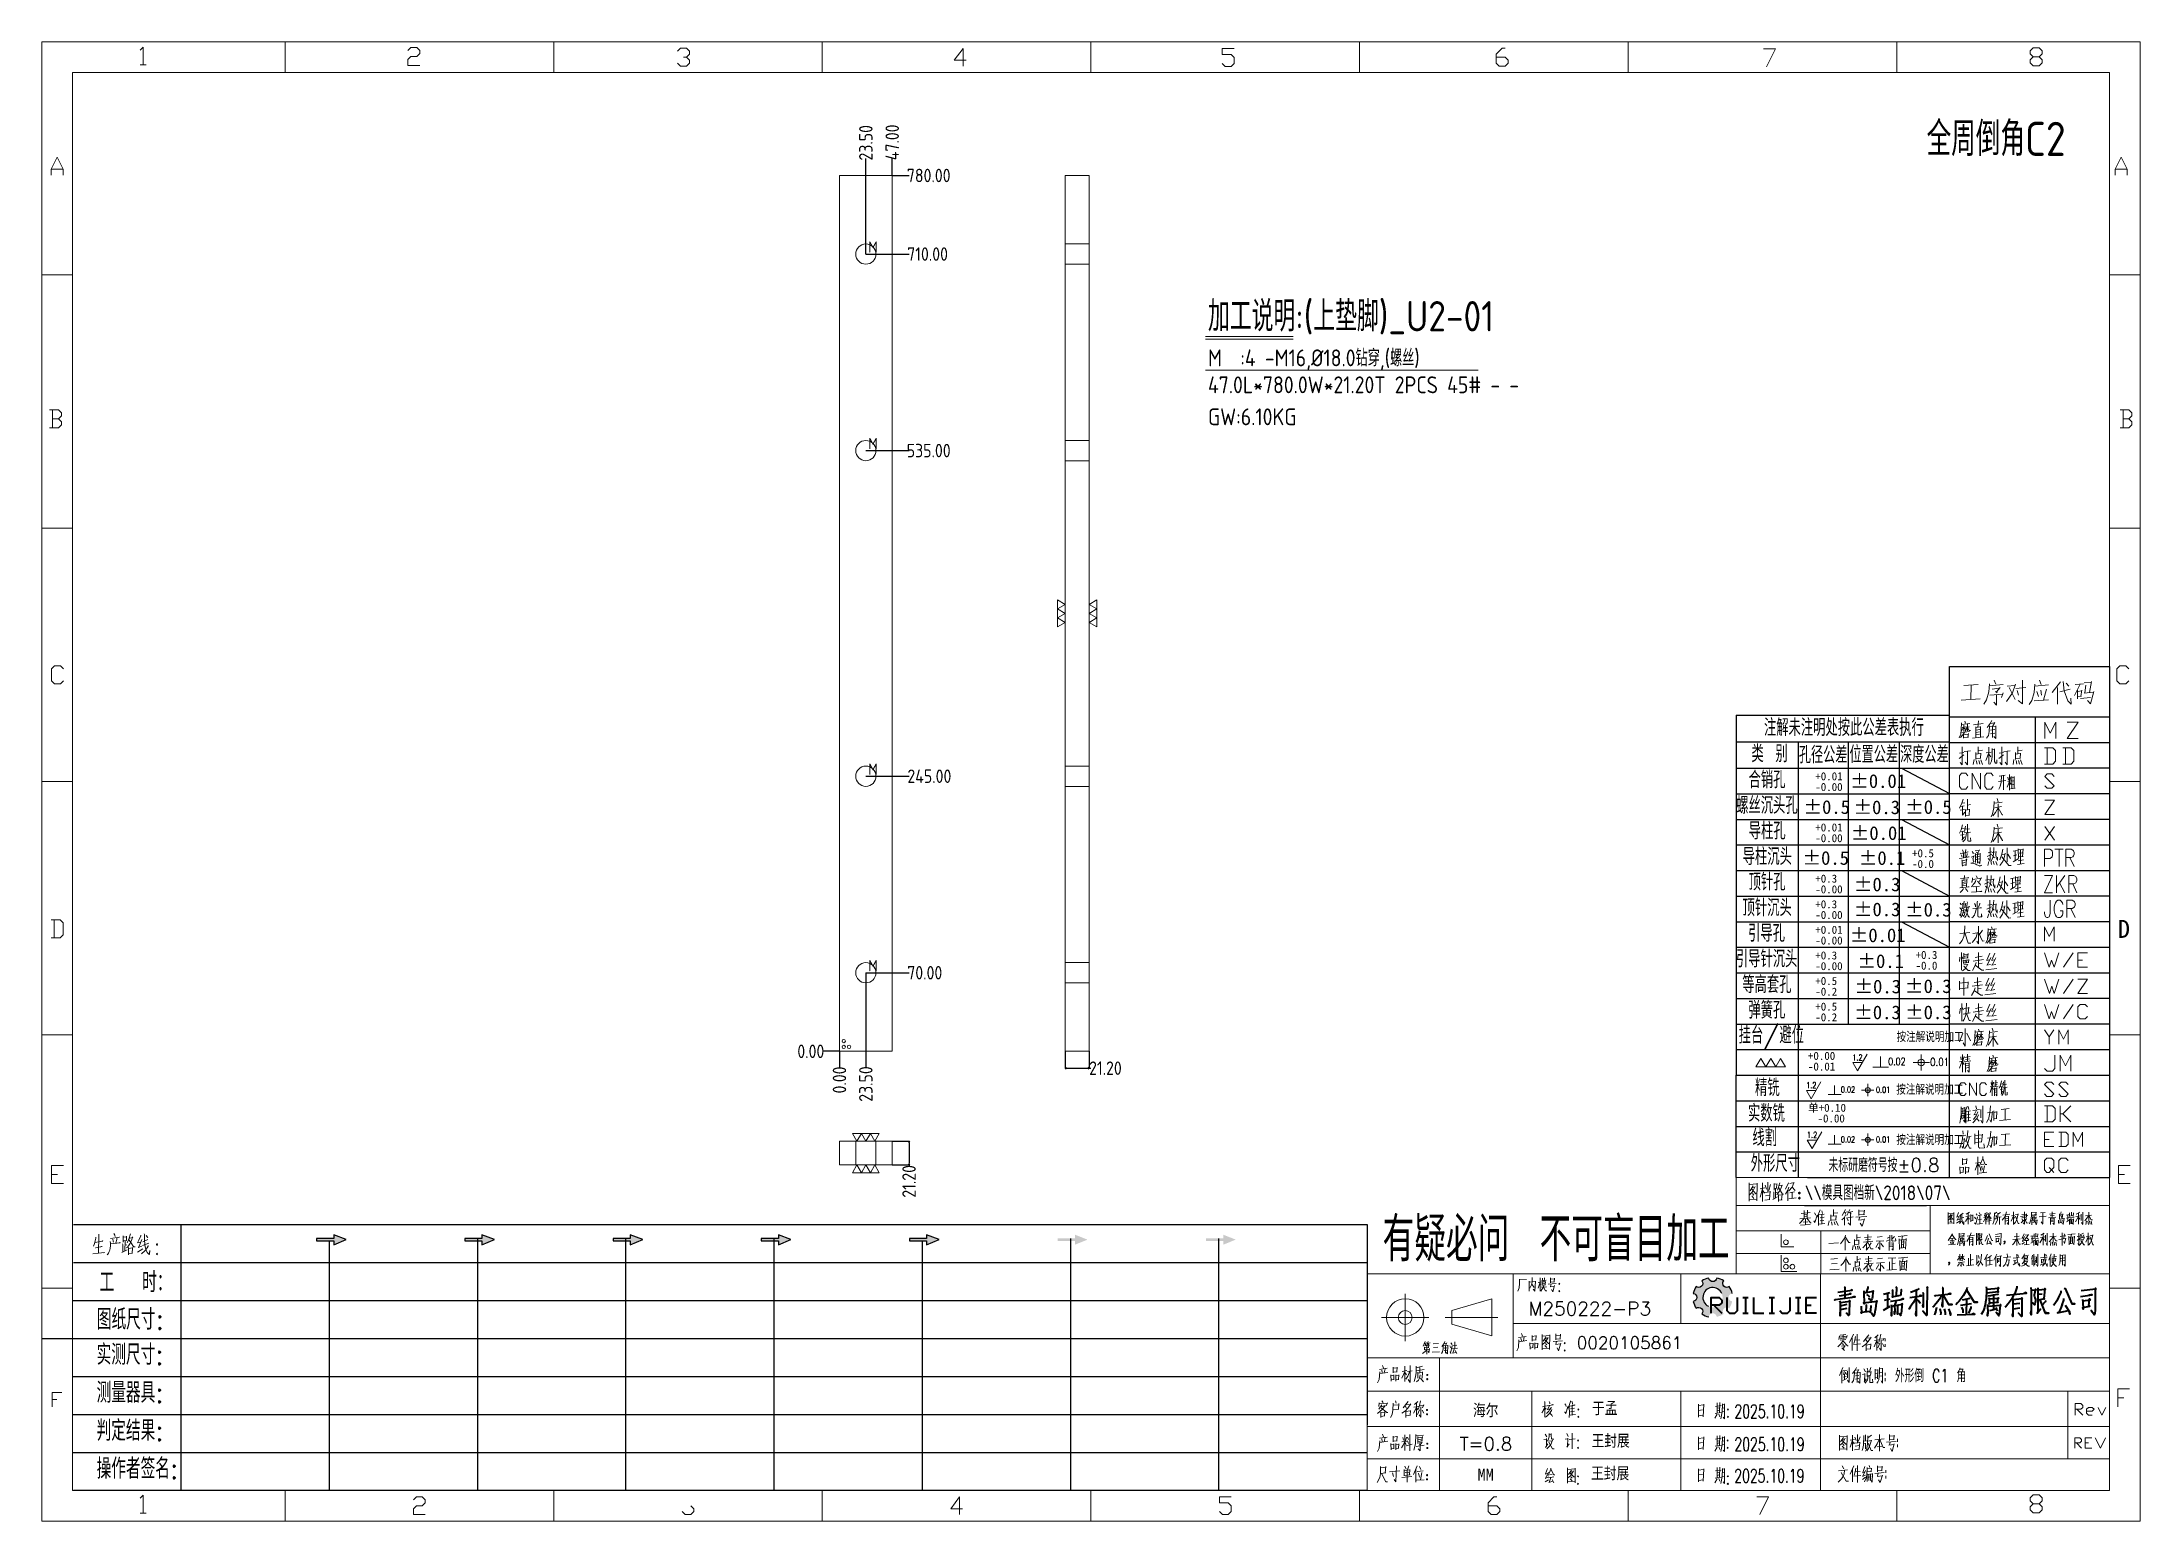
# Model space of a CAD drawing. Header units: millimetres. Extents: x 0 to 1869, y 0 to 1317.
import ezdxf
from ezdxf.enums import TextEntityAlignment as Align
from ezdxf.lldxf.tags import DXFTag

# ---------------------------------------------------------------- set-up
doc = ezdxf.new("R2010")
doc.units = ezdxf.units.MM
doc.header["$PDSIZE"] = 3
doc.layers.get('Defpoints').update_dxf_attribs({"true_color": 0xffffff})
doc.layers.add('dim', color=4, linetype='Continuous')
doc.layers.add('dim_temp', color=161, linetype='Continuous', lineweight=9)
for name, color, linetype, true_color in [('MATER', 7, 'Continuous', 0xffffff), ('U1', 7, 'Continuous', 0xffffff), ('U2', 7, 'Continuous', 0xffffff)]:
    doc.layers.add(name, color=color, linetype=linetype, true_color=true_color)
doc.styles.add('chinesef_fs', font='simplex.shx', dxfattribs={"bigfont": 'gbcbig.shx'})
doc.styles.add('gbenor', font='gbenor.shx', dxfattribs={"bigfont": 'gbcbig'})
doc.styles.add('gbenor_', font='gbenor.shx', dxfattribs={"bigfont": 'gbcbig'})
doc.styles.add('TXT', font='txt.shx', dxfattribs={"width": 0.8, "bigfont": 'ctxt.shx'})
doc.styles.add('TXT08', font='txt.shx', dxfattribs={"width": 0.8, "bigfont": 'gbcbig.shx'})
tags = doc.linetypes.add('DASHED', pattern=[25.72, 12.86, -12.86]).pattern_tags.tags
tags[6:7] = [DXFTag(74, 4), DXFTag(75, 0), DXFTag(340, '0'), DXFTag(46, 0.0), DXFTag(50, 0.0), DXFTag(44, 0.0), DXFTag(45, 0.0)]
tags[4:5] = [DXFTag(74, 4), DXFTag(75, 0), DXFTag(340, '0'), DXFTag(46, 0.0), DXFTag(50, 0.0), DXFTag(44, 0.0), DXFTag(45, 0.0)]
doc.dimstyles.new('零件', dxfattribs={"dimscale": 1.5, "dimtxt": 10, "dimasz": 1, "dimexe": 0, "dimexo": 0, "dimgap": 0, "dimtad": 1, "dimtxsty": 'Standard', "dimblk": 'OPEN90', "dimcen": 0, "dimclrd": 252, "dimclre": 252, "dimclrt": 4, "dimazin": 3, "dimtp": 0.001, "dimtm": 0.001, "dimtfac": 1, "dimtmove": 0, "dimatfit": 3, "dimldrblk": 'OPEN90'})

msp = doc.modelspace()

# ---------------------------------------------------------------- texts
at = {"layer": 'dim', "color": 4, "lineweight": 18, "style": 'gbenor'}
for s, height, p in [('M', 10, (736.024, 1129.591)), ('加工说明:(上垫脚)_U2-01', 27, (1038.522, 1059.438)), ('M  :4 -M16,%%c18.0钻穿,(螺丝)', 15, (1038.53, 1028.367)), ('47.0L*780.0W*21.20T 2PCS 45# - - ', 15, (1038.53, 1004.367)), ('GW:6.10KG ', 15, (1038.53, 975.867)), ('M', 10, (736.024, 954.591)), ('M', 10, (736.024, 664.591)), ('M', 10, (736.024, 489.591))]:
    msp.add_text(s, height=height, dxfattribs=at).set_placement(p)
at = {"layer": 'U1', "color": 3, "lineweight": 18, "style": 'gbenor'}
msp.add_text('全周倒角C2', height=30.42, dxfattribs=at).set_placement((1678.567, 1215.664))

# ---------------------------------------------------------------- blocks, each defined once
blk = doc.blocks.new('*D11')
at = {"layer": 'Defpoints', "color": 0, "lineweight": 18, "transparency": 16777216}
for p in [(733.8, 488.3), (772.3, 488.3), (710.3, 418.3)]:
    blk.add_point(p, dxfattribs=at)
at = {"layer": 'dim_temp', "color": 252, "lineweight": -2, "transparency": 16777216}
blk.add_line((733.8, 488.3), (772.3, 488.3), dxfattribs=at)
at = {"layer": 'dim_temp', "color": 4, "lineweight": 18, "transparency": 16777216, "insert": (786.3, 488.3), "char_height": 12, "attachment_point": 5, "style": 'gbenor'}
blk.add_mtext('\\A1;70.00', dxfattribs=at)
blk = doc.blocks.new('_OPEN90')
at = {"color": 0, "linetype": 'ByBlock'}
for p, q in [((0, 0), (-1, 0)), ((-0.5, 0.5), (0, 0)), ((0, 0), (-0.5, -0.5))]:
    blk.add_line(p, q, dxfattribs=at)
blk = doc.blocks.new('*D12')
at = {"layer": 'Defpoints', "color": 0, "lineweight": 18, "transparency": 16777216}
for p in [(733.8, 663.3), (772.3, 663.3), (710.3, 418.3)]:
    blk.add_point(p, dxfattribs=at)
at = {"layer": 'dim_temp', "color": 252, "lineweight": -2, "transparency": 16777216}
blk.add_line((733.8, 663.3), (772.3, 663.3), dxfattribs=at)
at = {"layer": 'dim_temp', "color": 4, "lineweight": 18, "transparency": 16777216, "insert": (790.4, 663.3), "char_height": 12, "attachment_point": 5, "style": 'gbenor'}
blk.add_mtext('\\A1;245.00', dxfattribs=at)
blk = doc.blocks.new('*D13')
at = {"layer": 'Defpoints', "color": 0, "lineweight": 18, "transparency": 16777216}
for p in [(733.8, 953.3), (772.3, 953.3), (710.3, 418.3)]:
    blk.add_point(p, dxfattribs=at)
at = {"layer": 'dim_temp', "color": 252, "lineweight": -2, "transparency": 16777216}
blk.add_line((733.8, 953.3), (772.3, 953.3), dxfattribs=at)
at = {"layer": 'dim_temp', "color": 4, "lineweight": 18, "transparency": 16777216, "insert": (789.8, 953.3), "char_height": 12, "attachment_point": 5, "style": 'gbenor'}
blk.add_mtext('\\A1;535.00', dxfattribs=at)
blk = doc.blocks.new('*D14')
at = {"layer": 'Defpoints', "color": 0, "lineweight": 18, "transparency": 16777216}
for p in [(733.8, 1128.3), (772.3, 1128.3), (710.3, 418.3)]:
    blk.add_point(p, dxfattribs=at)
at = {"layer": 'dim_temp', "color": 252, "lineweight": -2, "transparency": 16777216}
blk.add_line((733.8, 1128.3), (772.3, 1128.3), dxfattribs=at)
at = {"layer": 'dim_temp', "color": 4, "lineweight": 18, "transparency": 16777216, "insert": (788.8, 1128.3), "char_height": 12, "attachment_point": 5, "style": 'gbenor'}
blk.add_mtext('\\A1;710.00', dxfattribs=at)
blk = doc.blocks.new('*D15')
at = {"layer": 'Defpoints', "color": 0, "lineweight": 18, "transparency": 16777216}
for p in [(757.3, 1198.3), (772.3, 1198.3), (710.3, 418.3)]:
    blk.add_point(p, dxfattribs=at)
at = {"layer": 'dim_temp', "color": 252, "lineweight": -2, "transparency": 16777216}
blk.add_line((757.3, 1198.3), (772.3, 1198.3), dxfattribs=at)
at = {"layer": 'dim_temp', "color": 4, "lineweight": 18, "transparency": 16777216, "insert": (789.8, 1198.3), "char_height": 12, "attachment_point": 5, "style": 'gbenor'}
blk.add_mtext('\\A1;780.00', dxfattribs=at)
blk = doc.blocks.new('*D16')
at = {"layer": 'Defpoints', "color": 0, "lineweight": 18, "transparency": 16777216}
for p in [(695.3, 418.3), (710.3, 418.3), (710.3, 418.3)]:
    blk.add_point(p, dxfattribs=at)
at = {"layer": 'dim_temp', "color": 252, "lineweight": -2, "transparency": 16777216}
blk.add_line((710.3, 418.3), (695.3, 418.3), dxfattribs=at)
at = {"layer": 'dim_temp', "color": 4, "lineweight": 18, "transparency": 16777216, "insert": (684.8, 418.3), "char_height": 12, "attachment_point": 5, "style": 'gbenor'}
blk.add_mtext('\\A1;0.00', dxfattribs=at)
blk = doc.blocks.new('*D17')
at = {"layer": 'Defpoints', "color": 0, "lineweight": 18, "transparency": 16777216}
for p in [(733.8, 488.3), (710.3, 418.3), (733.8, 403.3)]:
    blk.add_point(p, dxfattribs=at)
at = {"layer": 'dim_temp', "color": 252, "lineweight": -2, "transparency": 16777216}
blk.add_line((733.8, 488.3), (733.8, 403.3), dxfattribs=at)
at = {"layer": 'dim_temp', "color": 4, "lineweight": 18, "transparency": 16777216, "insert": (733.8, 389.2), "char_height": 12, "attachment_point": 5, "rotation": 90, "style": 'gbenor'}
blk.add_mtext('\\A1;23.50', dxfattribs=at)
blk = doc.blocks.new('*D18')
at = {"layer": 'Defpoints', "color": 0, "lineweight": 18, "transparency": 16777216}
for p in [(710.3, 418.3), (710.3, 418.3), (710.3, 403.3)]:
    blk.add_point(p, dxfattribs=at)
at = {"layer": 'dim_temp', "color": 252, "lineweight": -2, "transparency": 16777216}
blk.add_line((710.3, 418.3), (710.3, 403.3), dxfattribs=at)
at = {"layer": 'dim_temp', "color": 4, "lineweight": 18, "transparency": 16777216, "insert": (710.3, 392.8), "char_height": 12, "attachment_point": 5, "rotation": 90, "style": 'gbenor'}
blk.add_mtext('\\A1;0.00', dxfattribs=at)
blk = doc.blocks.new('*D19')
at = {"layer": 'Defpoints', "color": 0, "lineweight": 18, "transparency": 16777216}
for p in [(757.3, 1213.3), (757.3, 1198.3), (710.3, 418.3)]:
    blk.add_point(p, dxfattribs=at)
at = {"layer": 'dim_temp', "color": 252, "lineweight": -2, "transparency": 16777216}
blk.add_line((757.3, 1198.3), (757.3, 1213.3), dxfattribs=at)
at = {"layer": 'dim_temp', "color": 4, "lineweight": 18, "transparency": 16777216, "insert": (757.3, 1227.8), "char_height": 12, "attachment_point": 5, "rotation": 90, "style": 'gbenor'}
blk.add_mtext('\\A1;47.00', dxfattribs=at)
blk = doc.blocks.new('*D20')
at = {"layer": 'Defpoints', "color": 0, "lineweight": 18, "transparency": 16777216}
for p in [(733.8, 1213.3), (733.8, 1128.3), (710.3, 418.3)]:
    blk.add_point(p, dxfattribs=at)
at = {"layer": 'dim_temp', "color": 252, "lineweight": -2, "transparency": 16777216}
blk.add_line((733.8, 1128.3), (733.8, 1213.3), dxfattribs=at)
at = {"layer": 'dim_temp', "color": 4, "lineweight": 18, "transparency": 16777216, "insert": (733.8, 1227.4), "char_height": 12, "attachment_point": 5, "rotation": 90, "style": 'gbenor'}
blk.add_mtext('\\A1;23.50', dxfattribs=at)
blk = doc.blocks.new('*D21')
at = {"layer": 'Defpoints', "color": 0, "lineweight": 18, "transparency": 16777216}
for p in [(757.3, 338.3), (757.3, 317.1), (772.3, 317.1)]:
    blk.add_point(p, dxfattribs=at)
at = {"layer": 'dim_temp', "color": 252, "lineweight": -2, "transparency": 16777216}
for p, q in [((757.3, 338.3), (772.3, 338.3)), ((772.3, 336.8), (772.3, 318.6)), ((757.3, 317.1), (772.3, 317.1)), ((772.3, 317.1), (772.3, 315.6))]:
    blk.add_line(p, q, dxfattribs=at)
at = {"layer": 'dim_temp', "color": 252, "lineweight": -2, "transparency": 16777216, "xscale": 1.5, "yscale": 1.5, "zscale": 1.5}
for p, rotation in [((772.3, 338.3), 90), ((772.3, 317.1), 270)]:
    blk.add_blockref('_OPEN90', p, dxfattribs=dict(at, rotation=rotation))
at = {"layer": 'dim_temp', "color": 4, "lineweight": 18, "transparency": 16777216, "insert": (772.3, 302.5), "char_height": 12, "attachment_point": 5, "rotation": 90, "style": 'gbenor'}
blk.add_mtext('\\A1;21.20', dxfattribs=at)
blk = doc.blocks.new('*D22')
at = {"layer": 'Defpoints', "color": 0, "lineweight": 18, "transparency": 16777216}
for p in [(911.4, 418.3), (932.6, 418.3), (932.6, 403.3)]:
    blk.add_point(p, dxfattribs=at)
at = {"layer": 'dim_temp', "color": 252, "lineweight": -2, "transparency": 16777216}
for p, q in [((911.4, 418.3), (911.4, 403.3)), ((932.6, 418.3), (932.6, 403.3)), ((912.9, 403.3), (931.1, 403.3)), ((932.6, 403.3), (934.1, 403.3))]:
    blk.add_line(p, q, dxfattribs=at)
at = {"layer": 'dim_temp', "color": 252, "lineweight": -2, "transparency": 16777216, "xscale": 1.5, "yscale": 1.5, "zscale": 1.5, "rotation": 180}
blk.add_blockref('_OPEN90', (911.4, 403.3), dxfattribs=at)
at = {"layer": 'dim_temp', "color": 252, "lineweight": -2, "transparency": 16777216, "xscale": 1.5, "yscale": 1.5, "zscale": 1.5}
blk.add_blockref('_OPEN90', (932.6, 403.3), dxfattribs=at)
at = {"layer": 'dim_temp', "color": 4, "lineweight": 18, "transparency": 16777216, "insert": (947.2, 403.3), "char_height": 12, "attachment_point": 5, "style": 'gbenor'}
blk.add_mtext('\\A1;21.20', dxfattribs=at)
blk = doc.blocks.new('*u9')
for p, q in [((0, 0), (0, 101.42)), ((0, 101.42), (31.7, 101.42)), ((31.7, 101.42), (31.7, 0)), ((0, 91.46), (31.7, 91.46)), ((16.96, 91.46), (16.96, 0)), ((0, 86.37), (31.7, 86.37)), ((0, 81.29), (31.7, 81.29)), ((0, 76.21), (31.7, 76.21)), ((0, 71.13), (31.7, 71.13)), ((0, 66.05), (31.7, 66.05)), ((0, 60.97), (31.7, 60.97)), ((0, 55.89), (31.7, 55.89)), ((0, 50.81), (31.7, 50.81)), ((0, 45.73), (31.7, 45.73)), ((0, 40.65), (31.7, 40.65)), ((0, 35.57), (31.7, 35.57)), ((0, 30.49), (31.7, 30.49)), ((0, 25.4), (31.7, 25.4)), ((0, 20.32), (31.7, 20.32)), ((0, 15.24), (31.7, 15.24)), ((0, 10.16), (31.7, 10.16)), ((0, 5.08), (31.7, 5.08)), ((0, 0), (31.7, 0))]:
    blk.add_line(p, q)
at = {"color": 92, "lineweight": 18}
for points in [[(2.84, 97.64), (5.63, 97.85)], [(4.27, 97.75), (4.2, 94.87)], [(7.88, 98.01), (7.75, 96.39), (7.34, 94.82), (6.79, 93.98)], [(7.88, 97.59), (10.61, 97.85)], [(7.95, 95.71), (10.48, 95.97)], [(9.79, 97.12), (8.43, 96.96)], [(9.32, 95.81), (9.32, 93.77), (8.77, 94.35)], [(8.84, 98.74), (9.18, 97.9)], [(9.11, 96.49), (9.45, 96.18)], [(10, 97.28), (9.32, 96.39)], [(10.61, 96.23), (10.27, 95.29)], [(13.07, 97.9), (12.45, 96.23), (11.29, 94.45)], [(11.43, 97.54), (12.93, 97.64)], [(11.84, 97.28), (13, 94.87)], [(13.14, 97.07), (15.11, 97.28)], [(13.41, 96.65), (13.68, 95.71)], [(14.43, 98.69), (14.43, 94.03), (13.61, 94.71)], [(16.89, 97.9), (16.75, 96.28), (16.34, 94.71), (15.8, 93.88)], [(16.89, 97.54), (19.62, 97.8)], [(17.3, 96.49), (17.64, 95.45)], [(17.84, 98.69), (18.18, 97.85)], [(18.12, 96.75), (18.25, 95.71)], [(18.66, 94.77), (19.21, 96.96)], [(22, 98.38), (20.37, 96.28)], [(21.39, 97.28), (21.39, 93.98)], [(21.87, 96.39), (23.91, 96.91)], [(22.55, 98.43), (22.75, 96.54)], [(22.75, 96.6), (23.44, 94.61), (24.12, 93.93), (24.05, 95.13)], [(23.16, 98.11), (23.64, 97.54)], [(25.89, 97.9), (24.8, 95.65)], [(24.94, 97.85), (26.57, 98.01)], [(25.35, 96.75), (25.35, 95.03)], [(25.35, 96.49), (26.23, 96.6)], [(26.23, 96.75), (26.03, 95.55)], [(26.71, 98.17), (28.07, 98.32)], [(26.71, 96.13), (28.55, 96.34)], [(27.05, 97.7), (26.85, 96.18)], [(28.62, 96.49), (27.94, 94.03), (27.39, 94.71)], [(28.14, 98.48), (27.73, 96.28)], [(2.29, 94.77), (6.04, 94.98)], [(16.75, 94.61), (19.62, 94.82)], [(26.16, 95.55), (25.35, 95.45)], [(25.96, 95.08), (27.94, 95.29)], [(2.24, 88.03), (1.92, 87.27)], [(2.96, 88.35), (2.56, 87.79), (2.16, 87.31)], [(2.36, 90.23), (2.32, 88.95), (2.24, 87.99)], [(2.84, 89.43), (2.32, 88.55)], [(2.36, 89.91), (4, 90.11)], [(2.4, 88.31), (3.92, 88.51)], [(2.48, 89.35), (3.2, 89.47)], [(2.72, 87.87), (3.68, 87.99)], [(2.72, 87.95), (2.72, 87.23)], [(2.84, 89.79), (2.84, 88.51)], [(2.84, 89.23), (3.12, 88.99)], [(3.04, 90.55), (3.16, 90.15)], [(3.56, 89.39), (3.08, 88.59)], [(3.28, 89.39), (3.88, 89.47)], [(3.56, 89.99), (3.56, 88.63)], [(3.56, 89.35), (3.88, 88.75), (4.12, 88.75)], [(3.64, 87.43), (3.72, 88.11)], [(4.56, 87.23), (6.79, 87.47)], [(4.71, 89.87), (6.63, 90.11)], [(5.19, 89.47), (5.19, 87.31)], [(5.19, 89.31), (6.15, 89.43)], [(5.19, 88.79), (5.99, 88.91)], [(5.19, 88.31), (5.91, 88.43)], [(5.19, 87.87), (5.91, 87.99)], [(5.71, 90.66), (5.59, 89.31)], [(6.15, 89.55), (6.11, 87.39)], [(7.91, 89.63), (7.87, 88.55), (7.71, 87.75), (7.31, 87.19)], [(8.38, 90.7), (8.06, 90.11), (7.43, 89.31)], [(7.91, 89.43), (9.18, 89.59)], [(8.14, 90.11), (8.9, 90.23)], [(8.14, 88.79), (8.94, 88.91)], [(8.94, 88.19), (8.14, 88.07)], [(8.5, 87.31), (8.5, 89.47)], [(8.94, 90.31), (8.54, 89.55)], [(9.18, 89.67), (9.14, 87.15), (8.78, 87.51)], [(18.9, 87.13), (18.9, 90.38), (19.98, 88.21), (21.06, 90.38), (21.06, 87.13)], [(23.32, 90.37), (25.49, 90.37), (23.32, 87.13), (25.49, 87.13)], [(1.86, 83.19), (2.82, 83.87)], [(1.94, 84.23), (2.82, 84.35)], [(2.46, 85.46), (2.46, 81.91), (2.06, 82.39)], [(2.72, 87.31), (3.72, 87.43)], [(2.9, 84.59), (4.13, 84.71)], [(3.54, 84.59), (3.54, 81.91), (3.1, 82.47)], [(5.17, 84.35), (5.17, 82.95)], [(6.17, 84.15), (5.17, 84.03)], [(5.65, 84.07), (5.65, 85.5)], [(5.65, 84.71), (6.49, 84.83)], [(6.13, 83.23), (6.17, 84.23)], [(7.16, 82.75), (7.8, 84.27)], [(8.24, 84.43), (7.24, 84.27)], [(7.8, 82.03), (7.8, 85.42)], [(8.16, 83.47), (7.8, 84.03)], [(8, 81.95), (8.28, 82.63), (8.44, 83.59), (8.44, 85.14)], [(8.92, 84.95), (8.44, 84.87)], [(9.4, 82.91), (9.4, 82.23), (9.08, 82.23), (8.92, 82.55), (8.92, 85.1)], [(9.76, 83.19), (10.71, 83.87)], [(9.84, 84.23), (10.71, 84.35)], [(10.35, 85.46), (10.35, 81.91), (9.96, 82.39)], [(10.79, 84.59), (12.03, 84.71)], [(11.43, 84.59), (11.43, 81.91), (10.99, 82.47)], [(13.07, 84.35), (13.07, 82.95)], [(14.06, 84.15), (13.07, 84.03)], [(13.55, 84.07), (13.55, 85.5)], [(13.55, 84.71), (14.38, 84.83)], [(14.02, 83.23), (14.06, 84.23)], [(18.85, 82.07), (20.47, 82.07), (21.01, 82.61), (21.01, 84.77), (20.47, 85.31), (18.85, 85.31)], [(19.39, 85.31), (19.39, 82.07)], [(22.49, 82.07), (24.11, 82.07), (24.65, 82.61), (24.65, 84.77), (24.11, 85.31), (22.49, 85.31)], [(23.03, 85.31), (23.03, 82.07)], [(3.63, 77.63), (3.22, 77.1), (2.38, 77.1), (1.96, 77.63), (1.96, 79.71), (2.38, 80.23), (3.22, 80.23), (3.63, 79.71)], [(4.47, 77.1), (4.47, 80.23), (6.14, 77.1), (6.14, 80.23)], [(4.85, 82.95), (4.69, 81.95)], [(5.17, 83.11), (6.17, 83.23)], [(5.29, 82.79), (5.45, 82.03)], [(5.81, 82.79), (5.97, 82.07)], [(6.17, 82.91), (6.53, 81.95)], [(8.64, 77.63), (8.22, 77.1), (7.39, 77.1), (6.97, 77.63), (6.97, 79.71), (7.39, 80.23), (8.22, 80.23), (8.64, 79.71)], [(10.27, 79.76), (10.25, 78.45), (10.05, 77.62), (9.75, 77.1)], [(9.83, 79.69), (10.99, 79.83)], [(10.71, 79.76), (10.71, 76.97)], [(11.54, 79.45), (11.68, 78.9)], [(11.87, 79.97), (11.87, 76.9)], [(12.15, 79.52), (11.93, 78.73)], [(12.32, 79.62), (12.32, 77.21)], [(12.32, 79.35), (12.81, 79.45)], [(12.75, 82.95), (12.59, 81.95)], [(12.79, 77.28), (12.81, 79.59)], [(13.07, 83.11), (14.06, 83.23)], [(13.19, 82.79), (13.35, 82.03)], [(13.7, 82.79), (13.86, 82.07)], [(14.06, 82.91), (14.42, 81.95)], [(18.88, 77.74), (19.35, 77.27), (20.29, 77.27), (20.77, 77.74), (18.88, 79.63), (19.35, 80.11), (20.29, 80.11), (20.77, 79.63)], [(2.69, 75.08), (2.45, 74.28), (1.97, 73.33)], [(3.52, 73.01), (3.52, 75.12)], [(9.41, 75.2), (9.61, 74.56)], [(9.67, 78.62), (11.13, 78.8)], [(11.87, 78.62), (11.43, 77.48)], [(11.52, 78.59), (12.23, 78.76)], [(11.87, 78.52), (12.21, 78.04)], [(12.07, 77.14), (13.01, 77.31)], [(12.32, 78.66), (12.65, 78.73)], [(12.32, 77.97), (12.65, 78.04)], [(2.09, 72.89), (2.93, 73.05)], [(2.13, 73.65), (2.89, 73.77)], [(2.45, 74.28), (3.01, 74.4)], [(2.53, 73.69), (2.53, 71.89), (3.01, 72.49)], [(3.13, 72.93), (3.96, 73.05)], [(3.13, 73.05), (3.17, 71.69)], [(3.17, 71.85), (3.96, 71.93)], [(3.52, 73.93), (4.16, 74.04)], [(3.88, 71.93), (3.96, 73.09)], [(8.86, 74.64), (8.78, 73.41), (8.54, 72.21), (8.22, 71.57)], [(10.57, 71.97), (10.45, 71.97), (9.61, 73.41), (9.09, 72.45), (8.58, 71.77)], [(8.86, 74.32), (10.45, 74.52)], [(8.94, 73.41), (10.29, 73.61)], [(9.61, 74.2), (9.61, 71.53)], [(18.92, 74.89), (20.81, 74.89), (18.92, 72.05), (20.81, 72.05)], [(2.57, 70), (2.26, 69.04), (1.94, 68.32)], [(2.14, 67.92), (2.89, 68.08)], [(2.85, 68.72), (2.26, 68.64)], [(2.33, 69.2), (2.89, 69.28)], [(2.45, 66.93), (2.93, 67.6)], [(2.53, 67.08), (2.53, 68.64)], [(3.33, 68.4), (3.21, 67.6), (3.05, 67.12), (2.65, 66.61)], [(4.17, 68.56), (2.89, 68.4)], [(3.17, 69.76), (2.93, 68.68)], [(3.05, 69.12), (3.97, 69.24)], [(3.53, 68.52), (3.53, 70.12)], [(3.61, 68.44), (3.61, 66.85), (3.73, 66.73), (4.21, 66.77), (4.17, 67.4)], [(8.86, 69.56), (8.78, 68.32), (8.54, 67.12), (8.22, 66.49)], [(10.58, 66.89), (10.46, 66.89), (9.62, 68.32), (9.1, 67.36), (8.58, 66.69)], [(8.86, 69.24), (10.46, 69.44)], [(8.94, 68.32), (10.3, 68.52)], [(9.42, 70.12), (9.62, 69.48)], [(9.62, 69.12), (9.62, 66.45)], [(18.91, 66.97), (20.81, 69.69)], [(18.91, 69.69), (20.81, 66.97)], [(1.94, 63.31), (1.99, 63.31), (2.05, 63.31), (3.87, 63.66), (3.77, 63.66), (3.6, 63.58)], [(2.14, 64.39), (2.22, 64.34), (2.24, 64.34), (3.02, 64.45), (3.66, 64.64), (3.58, 64.64), (3.43, 64.56)], [(2.31, 64.07), (2.45, 63.8), (2.48, 63.69)], [(2.43, 63.07), (2.43, 63.04), (2.47, 62.88), (2.5, 62.42), (2.52, 61.79), (2.5, 61.93), (3.17, 62.09), (3.26, 61.9), (3.28, 62.01), (3.3, 62.17), (3.34, 63.23), (3.39, 63.12), (3.34, 63.04), (2.47, 62.85)], [(2.52, 62.42), (3.11, 62.58)], [(2.56, 65.04), (2.69, 64.69), (2.71, 64.47)], [(2.73, 64.42), (2.73, 63.44)], [(3.07, 64.42), (3.05, 63.5)], [(3.22, 65.1), (3.24, 64.96), (3.11, 64.53)], [(3.45, 64.31), (3.47, 64.12), (3.26, 63.55)], [(4.25, 63.61), (4.85, 63.77), (4.8, 63.82), (4.74, 63.66), (4.65, 63.42), (4.63, 63.31), (4.65, 63.17), (4.7, 63.01), (4.72, 62.82), (4.66, 62.55), (4.63, 62.39)], [(4.44, 64.74), (4.65, 64.42), (4.7, 64.23)], [(5.04, 64.37), (5.1, 64.07), (5.1, 62.85), (5.1, 62.5), (5.06, 62.69), (5.1, 62.96)], [(5.06, 64.85), (5.93, 64.99), (5.91, 65.04), (5.57, 64.39), (5.35, 64.61), (5.59, 64.37), (5.63, 64.26)], [(5.1, 64.09), (5.44, 64.15), (5.78, 64.2), (6.1, 64.23), (6.07, 64.34), (6.05, 63.5), (6.03, 62.98), (6.01, 62.55), (5.99, 62.36), (5.76, 62.69)], [(5.25, 63.61), (5.86, 63.74)], [(5.25, 63.12), (5.9, 63.28)], [(5.54, 64.12), (5.54, 63.44), (5.55, 62.79), (5.55, 62.77), (5.55, 62.42), (5.52, 62.6), (5.55, 62.93)], [(7.43, 63.71), (8.35, 64.15)], [(7.79, 62.75), (7.55, 61.95)], [(7.63, 64.46), (8.39, 64.62)], [(8.03, 65.5), (8.03, 63.19), (7.99, 62.95), (7.67, 63.35)], [(8.15, 62.83), (8.31, 62.15)], [(8.79, 65.5), (8.71, 64.19), (8.55, 63.47), (8.23, 62.87)], [(8.47, 64.5), (9.26, 64.66)], [(8.47, 63.99), (8.91, 63.47)], [(8.67, 62.79), (8.83, 62.15)], [(9.15, 62.75), (9.46, 62.03)], [(9.26, 64.74), (9.19, 64.19), (9.23, 63.47), (9.5, 62.91), (9.5, 63.59)], [(10.58, 65.18), (10.38, 64.15), (9.98, 63.07)], [(11.02, 64.35), (10.82, 63.43), (10.54, 62.71), (9.98, 61.91)], [(10.34, 63.67), (11.78, 61.91), (12.18, 61.95)], [(10.38, 64.07), (10.98, 64.19)], [(11.42, 65.42), (11.42, 62.67)], [(11.54, 64.15), (12.06, 63.35)], [(12.61, 64.78), (13.41, 64.94)], [(12.61, 62.67), (13.57, 63.23)], [(12.69, 63.87), (13.37, 64.03)], [(13.01, 62.91), (13.01, 64.86)], [(13.57, 65.22), (13.65, 63.35)], [(13.57, 62.87), (14.65, 63.07)], [(13.61, 65.02), (14.53, 65.14)], [(13.65, 63.63), (14.61, 63.75)], [(13.77, 64.38), (14.37, 64.46)], [(14.09, 65.06), (14.09, 62.27)], [(14.57, 65.26), (14.49, 63.75)], [(18.85, 63.34), (19.88, 63.34), (20.22, 63.51), (20.34, 63.67), (20.45, 64), (20.45, 64.49), (20.34, 64.82), (20.22, 64.98), (19.88, 65.15), (18.85, 65.15), (18.85, 61.71)], [(20.91, 65.15), (22.51, 65.15)], [(21.71, 65.15), (21.71, 61.71)], [(23.09, 63.51), (24.12, 63.51), (24.46, 63.67), (24.58, 63.84), (24.69, 64.16), (24.69, 64.49), (24.58, 64.82), (24.46, 64.98), (24.12, 65.15), (23.09, 65.15), (23.09, 61.71)], [(23.89, 63.51), (24.69, 61.71)], [(2.15, 59.35), (3.72, 59.51), (3.66, 59.54), (3.55, 59.51)], [(2.49, 59.1), (2.51, 58.89), (2.51, 57.53)], [(2.51, 58.94), (3.47, 59.1), (3.41, 59.13), (3.32, 57.61)], [(3.19, 58.7), (2.52, 58.59)], [(2.52, 58.21), (3.17, 58.35)], [(2.96, 59.94), (2.96, 59.81), (2.83, 58.97)], [(4.23, 62.39), (4.38, 62.42), (4.55, 62.39), (4.8, 62.31), (5.04, 62.25), (5.4, 62.09), (5.73, 61.95), (5.97, 61.82), (6.41, 62.01), (5.97, 61.87), (5.76, 61.93)], [(5.18, 59.05), (5.14, 58.78), (4.93, 58.43), (4.7, 58.13), (4.51, 57.91), (4.36, 57.72)], [(4.53, 59.48), (4.53, 59.29), (4.51, 59.1), (4.48, 58.83), (4.42, 58.59), (4.38, 58.54), (4.42, 58.67), (4.46, 58.86), (4.51, 59.13)], [(4.53, 59.16), (6.33, 59.4), (6.26, 59.48), (6.22, 59.32), (5.95, 58.75)], [(5.29, 59.86), (5.42, 59.59), (5.44, 59.46), (5.39, 59.67)], [(5.54, 58.83), (6.03, 58.26), (6.12, 58.02)], [(6.9, 58.23), (7.82, 58.67)], [(7.1, 58.99), (7.86, 59.15)], [(7.48, 59.97), (7.48, 57.65), (7.44, 57.41), (7.13, 57.81)], [(8.24, 59.97), (8.16, 58.65), (8, 57.93), (7.68, 57.33)], [(7.94, 59.03), (8.74, 59.19)], [(7.94, 58.51), (8.38, 57.99)], [(8.74, 59.27), (8.66, 58.71), (8.7, 57.99), (8.98, 57.43), (8.98, 58.11)], [(10.05, 59.71), (9.86, 58.67), (9.46, 57.59)], [(10.49, 58.87), (10.29, 57.95), (10.01, 57.23), (9.46, 56.43)], [(9.86, 58.59), (10.45, 58.71)], [(10.89, 59.95), (10.89, 57.19)], [(11.01, 58.67), (11.53, 57.87)], [(12.09, 59.31), (12.89, 59.47)], [(12.17, 58.39), (12.85, 58.55)], [(12.49, 57.43), (12.49, 59.39)], [(13.05, 59.75), (13.13, 57.87)], [(13.09, 59.55), (14, 59.67)], [(13.25, 58.91), (13.84, 58.99)], [(13.49, 62.11), (14.81, 62.31)], [(13.56, 59.59), (13.56, 56.79)], [(14.04, 59.79), (13.96, 58.27)], [(18.83, 59.94), (20.44, 59.94), (18.83, 56.5), (20.44, 56.5)], [(21.24, 59.94), (21.24, 56.5)], [(22.84, 59.94), (21.24, 57.64)], [(21.81, 58.46), (22.84, 56.5)], [(23.64, 58.3), (24.68, 58.3), (25.02, 58.46), (25.13, 58.63), (25.25, 58.95), (25.25, 59.28), (25.13, 59.61), (25.02, 59.77), (24.68, 59.94), (23.64, 59.94), (23.64, 56.5)], [(1.99, 57.51), (3.89, 57.7), (3.83, 57.72), (3.7, 57.67)], [(2.07, 54.48), (2.22, 54.29), (2.3, 54.24), (2.31, 54.1)], [(2.73, 57.37), (2.71, 57.26), (2.69, 57.24), (2.47, 56.96), (2.3, 56.77), (2.11, 56.59)], [(3.17, 57.99), (2.51, 57.89)], [(2.54, 54.46), (2.6, 54.27), (2.6, 53.83), (2.6, 53.34), (2.6, 53.48), (3.11, 53.59), (3.07, 53.59), (3.17, 54.4), (3.19, 54.32), (2.62, 54.21)], [(2.88, 54.83), (2.88, 54.75), (2.77, 54.27)], [(3.13, 57.34), (3.32, 57.13), (3.47, 56.99), (3.57, 56.86), (3.62, 56.72)], [(3.51, 54.73), (3.53, 54.59), (3.51, 54.48), (3.41, 53.81), (3.34, 53.48), (3.28, 53.21), (3.22, 53.02), (3.2, 52.94)], [(4.32, 56.64), (6.39, 56.8), (6.3, 56.83), (5.97, 56.77)], [(4.7, 57.67), (5.94, 57.83)], [(4.95, 54.37), (5.1, 54.05), (5.12, 53.91), (5.14, 53.75)], [(5.29, 57.72), (5.33, 57.53), (5.33, 56.75)], [(5.46, 54.86), (5.52, 54.73), (5.5, 54.78), (5.48, 54.67), (5.46, 53.45)], [(5.97, 54.48), (5.97, 54.32), (5.71, 53.64)], [(7.26, 57.27), (7.02, 56.47)], [(7.59, 54.04), (8.35, 54.2)], [(7.62, 57.35), (7.78, 56.67)], [(7.99, 55.08), (7.99, 52.76), (7.95, 52.53), (7.63, 52.92)], [(8.14, 57.31), (8.3, 56.67)], [(8.75, 55.08), (8.67, 53.76), (8.51, 53.04), (8.19, 52.45)], [(8.43, 54.08), (9.22, 54.24)], [(8.62, 57.27), (8.94, 56.55)], [(9.22, 54.32), (9.14, 53.76), (9.18, 53.04), (9.46, 52.49), (9.46, 53.16)], [(9.82, 58.19), (11.25, 56.43), (11.65, 56.47)], [(10.54, 54.76), (10.34, 53.72), (9.94, 52.64)], [(11.38, 55), (11.38, 52.25)], [(12.09, 57.19), (13.05, 57.75)], [(12.57, 54.36), (13.37, 54.52)], [(12.97, 56.63), (14.28, 56.83)], [(12.97, 52.49), (12.97, 54.44)], [(13.05, 57.39), (14.12, 57.59)], [(13.13, 58.15), (14.08, 58.27)], [(13.53, 54.8), (13.61, 52.92)], [(13.57, 54.6), (14.49, 54.72)], [(14.05, 54.64), (14.05, 51.85)], [(14.53, 54.84), (14.45, 53.32)], [(19.97, 55.04), (19.97, 52.42), (19.85, 51.93), (19.74, 51.76), (19.51, 51.6), (19.28, 51.6), (19.05, 51.76), (18.93, 51.93), (18.82, 52.42), (18.82, 52.75)], [(22.49, 54.22), (22.37, 54.55), (22.14, 54.88), (21.91, 55.04), (21.46, 55.04), (21.23, 54.88), (21, 54.55), (20.88, 54.22), (20.77, 53.73), (20.77, 52.91), (20.88, 52.42), (21, 52.09), (21.23, 51.76), (21.46, 51.6), (21.91, 51.6), (22.14, 51.76), (22.37, 52.09), (22.49, 52.42), (22.49, 52.91), (21.91, 52.91)], [(23.29, 53.4), (24.32, 53.4), (24.66, 53.57), (24.78, 53.73), (24.89, 54.06), (24.89, 54.38), (24.78, 54.71), (24.66, 54.88), (24.32, 55.04), (23.29, 55.04), (23.29, 51.6)], [(24.45, 58.3), (25.25, 56.5)], [(1.97, 52.18), (2.14, 51.91), (2.39, 53.53)], [(1.99, 53.59), (2.12, 53.45), (2.16, 53.37), (2.18, 53.29)], [(2.73, 52.99), (2.75, 52.86), (2.73, 52.86), (2.64, 52.48), (2.52, 52.15), (2.39, 51.91), (2.3, 51.75), (2.2, 51.64)], [(2.45, 52.97), (3.11, 53.13)], [(2.62, 53.86), (2.96, 53.94)], [(2.69, 52.61), (2.73, 52.61), (3.09, 52.72), (3.05, 52.78), (3, 52.51), (2.94, 52.18), (2.9, 51.99), (2.84, 51.88), (2.81, 51.83), (2.66, 52.02), (2.83, 51.85)], [(2.81, 53.34), (2.84, 53.24), (2.83, 53.07)], [(3.66, 53.59), (3.68, 53.51), (3.64, 53.16), (3.58, 52.88), (3.51, 52.61), (3.43, 52.37), (3.34, 52.13), (3.2, 51.88), (3.07, 51.69), (2.94, 51.58)], [(3.32, 53.26), (3.49, 52.48), (3.72, 51.75), (4.02, 51.69), (3.72, 51.8), (3.64, 51.99)], [(3.39, 53.59), (3.94, 53.75), (3.87, 53.78), (3.72, 53.7)], [(5.25, 53.4), (5.25, 53.29), (5.14, 52.69), (5.02, 52.32), (4.91, 52.1), (4.78, 51.91), (4.65, 51.75), (4.42, 51.56)], [(4.61, 53.4), (6.33, 53.51), (6.26, 53.56), (6.09, 53.51)], [(5.59, 53.37), (5.59, 53.13), (5.59, 52.1), (5.61, 51.85), (5.67, 51.77), (5.78, 51.72), (5.91, 51.69), (6.14, 51.72), (6.39, 51.75), (6.33, 52.37), (6.35, 51.75)], [(7.39, 53.28), (8.31, 53.72)], [(7.75, 52.33), (7.51, 51.53)], [(8.11, 52.41), (8.27, 51.73)], [(8.43, 53.56), (8.87, 53.04)], [(8.63, 52.37), (8.79, 51.73)], [(9.1, 52.33), (9.42, 51.61)], [(10.98, 53.92), (10.78, 53), (10.5, 52.29), (9.94, 51.49)], [(10.3, 53.24), (11.74, 51.49), (12.14, 51.53)], [(10.34, 53.64), (10.94, 53.76)], [(11.5, 53.72), (12.02, 52.92)], [(12.57, 52.25), (13.53, 52.8)], [(12.65, 53.44), (13.33, 53.6)], [(13.45, 51.69), (14.77, 51.89)], [(13.53, 52.45), (14.61, 52.64)], [(13.61, 53.2), (14.57, 53.32)], [(13.73, 53.96), (14.33, 54.04)], [(24.09, 53.4), (24.89, 51.6)], [(3.03, 49.97), (2.95, 48.54), (2.79, 47.82), (2.47, 47.02), (1.95, 46.38)], [(3.98, 48.66), (2.03, 48.42)], [(2.99, 48.54), (3.7, 46.54), (4.18, 46.54)], [(5.54, 48.66), (5.26, 47.7), (4.9, 47.1), (4.5, 46.62)], [(4.62, 48.42), (5.5, 48.54)], [(5.74, 49.89), (5.74, 46.38), (5.42, 46.94)], [(5.74, 48.66), (6.5, 46.94), (6.85, 46.98)], [(6.5, 49.1), (5.94, 48.26)], [(7.53, 47.26), (7.21, 46.5)], [(8.25, 47.58), (7.85, 47.02), (7.45, 46.54)], [(7.65, 49.46), (7.61, 48.18), (7.53, 47.22)], [(8.13, 48.66), (7.61, 47.78)], [(7.65, 49.14), (9.29, 49.34)], [(7.69, 47.54), (9.21, 47.74)], [(7.77, 48.58), (8.49, 48.7)], [(8.01, 47.1), (8.97, 47.22)], [(8.01, 47.18), (8.01, 46.46)], [(8.01, 46.54), (9.01, 46.66)], [(8.13, 49.02), (8.13, 47.74)], [(8.13, 48.46), (8.41, 48.22)], [(8.33, 49.77), (8.45, 49.38)], [(8.85, 48.62), (8.37, 47.82)], [(8.57, 48.62), (9.17, 48.7)], [(8.85, 49.22), (8.85, 47.86)], [(8.85, 48.58), (9.17, 47.98), (9.41, 47.98)], [(8.93, 46.66), (9.01, 47.34)], [(18.83, 46.89), (18.83, 49.73), (19.77, 47.84), (20.72, 49.73), (20.72, 46.89)], [(2.05, 43.73), (1.97, 42.85)], [(2.33, 44.64), (2.33, 41.13)], [(2.33, 43.89), (2.61, 43.49)], [(3.61, 42.37), (3.09, 41.45), (2.53, 41.05)], [(2.73, 42.45), (2.69, 43.21)], [(2.69, 43.09), (3.77, 43.21)], [(3.81, 42.65), (2.73, 42.53)], [(2.85, 44.52), (2.85, 43.41)], [(2.85, 44.28), (3.61, 44.36)], [(2.85, 43.89), (3.41, 43.97)], [(3.65, 43.61), (2.85, 43.53)], [(2.85, 42.21), (3.57, 42.29)], [(2.85, 41.97), (3.65, 41.09), (4.05, 41.09)], [(3.05, 42.61), (3.05, 43.13)], [(3.41, 43.13), (3.37, 42.65)], [(3.65, 44.44), (3.57, 43.61)], [(3.81, 43.29), (3.77, 42.65)], [(5.25, 42.65), (4.97, 41.93), (4.53, 41.09)], [(4.69, 42.97), (6.72, 43.25)], [(5.09, 43.69), (6.44, 43.93)], [(5.09, 42.13), (6.4, 41.17), (6.76, 41.17)], [(5.72, 44.68), (5.72, 43.13)], [(5.76, 43.05), (5.76, 41.69)], [(5.76, 42.41), (6.44, 42.53)], [(7.32, 43.09), (7.96, 43.21)], [(7.36, 42.13), (8.12, 42.25)], [(8, 44.52), (7.4, 43.13)], [(8.2, 43.65), (7.48, 42.17)], [(8.28, 43.09), (8.91, 43.21)], [(8.32, 42.13), (9.19, 42.29)], [(8.95, 44.52), (8.36, 43.13)], [(9.15, 43.61), (8.44, 42.17)], [(18.83, 44.58), (19.77, 41.74), (20.25, 43.16), (20.72, 41.74), (21.67, 44.58)], [(22.61, 41.74), (24.5, 44.58)], [(27.34, 41.74), (25.45, 41.74), (25.45, 44.58), (27.34, 44.58)], [(25.45, 43.16), (26.39, 43.16)], [(1.98, 38.98), (1.98, 37.23)], [(1.98, 38.58), (3.66, 38.78)], [(3.66, 37.67), (1.98, 37.47)], [(2.82, 39.7), (2.82, 36.15)], [(3.7, 38.86), (3.58, 37.67)], [(5.05, 37.67), (4.77, 36.95), (4.33, 36.11)], [(4.49, 37.99), (6.53, 38.27)], [(4.89, 38.7), (6.25, 38.94)], [(5.53, 39.7), (5.53, 38.15)], [(5.57, 38.07), (5.57, 36.71)], [(5.57, 37.43), (6.25, 37.55)], [(7.13, 38.11), (7.76, 38.23)], [(7.16, 41.25), (9.39, 41.49)], [(7.8, 39.54), (7.21, 38.15)], [(8, 38.66), (7.29, 37.19)], [(8.08, 38.11), (8.72, 38.23)], [(8.76, 39.54), (8.16, 38.15)], [(8.96, 38.62), (8.24, 37.19)], [(18.84, 39.37), (19.79, 36.53), (20.26, 37.95), (20.73, 36.53), (21.68, 39.37)], [(22.63, 36.53), (24.52, 39.37)], [(25.46, 39.37), (27.35, 39.37), (25.46, 36.53), (27.35, 36.53)], [(2.15, 33.64), (1.95, 32.56)], [(2.39, 34.56), (2.39, 31.05)], [(2.75, 33.36), (2.39, 33.72)], [(3.35, 34.6), (3.31, 33.28), (3.19, 32.32), (2.87, 31.37), (2.63, 31.05)], [(3.82, 33.68), (2.91, 33.52)], [(3.7, 32.64), (3.82, 33.8)], [(4.89, 37.15), (6.21, 36.19), (6.57, 36.19)], [(5.1, 33.56), (6.46, 33.8)], [(5.74, 34.56), (5.74, 33)], [(6.97, 36.27), (9.2, 36.51)], [(7.17, 37.15), (7.92, 37.27)], [(8.01, 34.4), (7.41, 33)], [(8.21, 33.52), (7.49, 32.05)], [(8.12, 37.15), (9, 37.31)], [(8.97, 34.4), (8.37, 33)], [(9.17, 33.48), (8.45, 32.05)], [(18.83, 34.35), (19.78, 31.51), (20.25, 32.93), (20.72, 31.51), (21.67, 34.35)], [(22.61, 31.51), (24.5, 34.35)], [(27.34, 31.99), (26.87, 31.51), (25.92, 31.51), (25.45, 31.99), (25.45, 33.88), (25.92, 34.35), (26.87, 34.35), (27.34, 33.88)], [(2.67, 32.44), (4.1, 32.72)], [(3.11, 29.59), (3.11, 26.48), (3.07, 26.08), (2.67, 26.72)], [(3.35, 32.56), (3.9, 31.17), (4.14, 31.17)], [(5.26, 32.52), (4.98, 31.81), (4.54, 30.97)], [(4.7, 32.84), (6.73, 33.12)], [(5.06, 29.16), (5.02, 27.88), (4.94, 26.92)], [(5.1, 32.01), (6.42, 31.05), (6.77, 31.05)], [(5.74, 29.47), (5.86, 29.08)], [(5.78, 32.92), (5.78, 31.57)], [(5.78, 32.28), (6.46, 32.4)], [(7.17, 31.13), (9.41, 31.37)], [(7.33, 32.96), (7.97, 33.08)], [(7.37, 32.01), (8.13, 32.12)], [(8.29, 32.96), (8.93, 33.08)], [(8.33, 32.01), (9.21, 32.16)], [(8.45, 29.67), (8.65, 29.04)], [(18.81, 29.34), (19.76, 27.92), (19.76, 26.5)], [(19.76, 27.92), (20.7, 29.34)], [(21.65, 26.5), (21.65, 29.34), (22.59, 27.45), (23.54, 29.34), (23.54, 26.5)], [(2.63, 28.64), (1.95, 26.92)], [(3.43, 28.64), (4.11, 27.16)], [(4.94, 26.96), (4.63, 26.2)], [(5.66, 27.28), (5.26, 26.72), (4.86, 26.24)], [(5.54, 28.36), (5.02, 27.48)], [(5.06, 28.84), (6.7, 29.04)], [(5.1, 27.24), (6.62, 27.44)], [(5.18, 28.28), (5.9, 28.4)], [(5.42, 26.8), (6.38, 26.92)], [(5.42, 26.88), (5.42, 26.16)], [(5.42, 26.24), (6.42, 26.36)], [(5.54, 28.72), (5.54, 27.44)], [(5.54, 28.16), (5.82, 27.92)], [(6.26, 28.32), (5.78, 27.52)], [(5.98, 28.32), (6.58, 28.4)], [(6.26, 28.92), (6.26, 27.56)], [(6.26, 28.28), (6.58, 27.68), (6.82, 27.68)], [(6.34, 26.36), (6.42, 27.04)], [(7.9, 29.12), (7.82, 27.88), (7.58, 26.68), (7.26, 26.04)], [(9.61, 26.44), (9.49, 26.44), (8.65, 27.88), (8.14, 26.92), (7.62, 26.24)], [(7.9, 28.8), (9.49, 29)], [(7.98, 27.88), (9.33, 28.08)], [(8.65, 28.68), (8.65, 26)], [(1.97, 22.97), (2.93, 23.17)], [(2.45, 22.97), (1.97, 21.74)], [(2.21, 23.97), (2.29, 23.33)], [(2.53, 24.45), (2.53, 20.9)], [(2.61, 22.86), (2.89, 22.42)], [(2.89, 24.05), (2.65, 23.21)], [(2.93, 22.97), (4.21, 23.17)], [(3.01, 23.81), (4.05, 24.01)], [(3.13, 23.41), (3.97, 23.57)], [(3.17, 22.74), (3.17, 20.94)], [(3.17, 22.58), (3.89, 22.7)], [(3.17, 22.22), (3.73, 22.3)], [(3.17, 21.74), (3.73, 21.82)], [(3.57, 24.49), (3.57, 23.13)], [(3.89, 22.82), (3.89, 20.94), (3.57, 21.26)], [(7.77, 21.78), (7.45, 21.02)], [(8.48, 22.1), (8.09, 21.54), (7.69, 21.06)], [(7.89, 23.97), (7.85, 22.7), (7.77, 21.74)], [(8.36, 23.17), (7.85, 22.3)], [(7.89, 23.65), (9.52, 23.85)], [(7.93, 22.06), (9.44, 22.26)], [(8.01, 23.09), (8.72, 23.21)], [(8.24, 21.62), (9.2, 21.74)], [(8.24, 21.7), (8.24, 20.98)], [(8.24, 21.06), (9.24, 21.18)], [(8.36, 23.53), (8.36, 22.26)], [(8.36, 22.97), (8.64, 22.74)], [(8.56, 24.29), (8.68, 23.89)], [(9.08, 23.13), (8.6, 22.34)], [(8.8, 23.13), (9.4, 23.21)], [(9.08, 23.73), (9.08, 22.38)], [(9.08, 23.09), (9.4, 22.5), (9.64, 22.5)], [(9.16, 21.18), (9.24, 21.86)], [(18.82, 21.65), (19.35, 21.13), (20.39, 21.13), (20.91, 21.65), (20.91, 24.26)], [(21.95, 21.13), (21.95, 24.26), (22.99, 22.18), (24.04, 24.26), (24.04, 21.13)], [(3.3, 16.72), (2.97, 16.3), (2.3, 16.3), (1.97, 16.72), (1.97, 18.39), (2.3, 18.81), (2.97, 18.81), (3.3, 18.39)], [(3.97, 16.3), (3.97, 18.81), (5.3, 16.3), (5.3, 18.81)], [(7.31, 16.72), (6.97, 16.3), (6.31, 16.3), (5.97, 16.72), (5.97, 18.39), (6.31, 18.81), (6.97, 18.81), (7.31, 18.39)], [(8.06, 17.98), (8.73, 18.16)], [(8.4, 17.98), (8.06, 16.91)], [(8.23, 18.85), (8.28, 18.3)], [(8.45, 19.26), (8.45, 16.19)], [(8.51, 17.88), (8.7, 17.5)], [(8.7, 18.92), (8.53, 18.19)], [(8.73, 17.98), (9.61, 18.16)], [(8.78, 18.71), (9.5, 18.88)], [(8.86, 18.36), (9.44, 18.5)], [(8.89, 17.78), (8.89, 16.22)], [(8.89, 17.64), (9.39, 17.74)], [(8.89, 17.33), (9.28, 17.4)], [(8.89, 16.91), (9.28, 16.98)], [(9.17, 19.3), (9.17, 18.12)], [(9.39, 17.85), (9.39, 16.22), (9.17, 16.5)], [(10.3, 19.19), (10.08, 18.36), (9.86, 17.74)], [(10, 17.4), (10.52, 17.54)], [(10.49, 18.09), (10.08, 18.02)], [(10.13, 18.5), (10.52, 18.57)], [(10.22, 16.53), (10.55, 17.12)], [(10.27, 16.67), (10.27, 18.02)], [(10.82, 17.81), (10.74, 17.12), (10.63, 16.71), (10.35, 16.26)], [(11.4, 17.95), (10.52, 17.81)], [(10.71, 18.99), (10.55, 18.05)], [(10.63, 18.43), (11.27, 18.54)], [(10.96, 17.92), (10.96, 19.3)], [(11.02, 17.85), (11.02, 16.47), (11.1, 16.36), (11.43, 16.4), (11.4, 16.95)], [(18.82, 16.58), (19.29, 16.11), (20.23, 16.11), (20.71, 16.58), (18.82, 18.48), (19.29, 18.95), (20.23, 18.95), (20.71, 18.48)], [(21.65, 16.58), (22.13, 16.11), (23.07, 16.11), (23.54, 16.58), (21.65, 18.48), (22.13, 18.95), (23.07, 18.95), (23.54, 18.48)], [(2.27, 14.01), (2.27, 12.54), (2.15, 11.58), (1.99, 10.82)], [(2.27, 13.73), (2.99, 13.85)], [(2.91, 13.25), (2.31, 13.13)], [(2.39, 12.66), (2.87, 12.74)], [(2.63, 13.77), (2.63, 12.7)], [(2.99, 13.97), (2.99, 10.98), (2.75, 11.38)], [(3.46, 14.13), (3.03, 12.93)], [(3.22, 13.49), (3.22, 10.82)], [(3.3, 13.13), (4.14, 13.25)], [(3.38, 12.46), (4.06, 12.58)], [(3.7, 14.13), (3.82, 13.53)], [(3.74, 13.17), (3.74, 11.26)], [(4.62, 13.29), (5.94, 13.49)], [(5.62, 13.01), (5.26, 12.26), (4.74, 11.54)], [(4.78, 12.42), (5.34, 12.54)], [(5.3, 13.37), (4.86, 12.46)], [(5.18, 14.21), (5.34, 13.61)], [(6.57, 14.25), (6.57, 11.14), (6.53, 10.82), (6.18, 11.38)], [(6.18, 13.49), (6.18, 11.86)], [(7.49, 12.86), (8.49, 12.97)], [(7.97, 12.82), (7.69, 11.54)], [(8.53, 13.09), (8.21, 10.98), (7.97, 11.46)], [(8.13, 14.21), (8.01, 12.78)], [(8.77, 13.21), (8.77, 11.3)], [(8.77, 12.93), (9.33, 13.01)], [(9.37, 13.13), (9.29, 11.7)], [(10.2, 13.53), (11.84, 13.69)], [(11.04, 13.61), (11, 11.42)], [(18.84, 11.08), (20.41, 11.08), (20.93, 11.6), (20.93, 13.69), (20.41, 14.21), (18.84, 14.21)], [(19.37, 14.21), (19.37, 11.08)], [(21.97, 11.08), (21.97, 14.21)], [(24.06, 14.21), (22.49, 12.65), (21.97, 12.65)], [(22.49, 12.65), (24.06, 11.08)], [(2.03, 8.24), (3.22, 8.4)], [(2.39, 12.42), (2.39, 11.58)], [(2.39, 12.26), (2.83, 12.34)], [(2.87, 11.82), (2.39, 11.74)], [(2.59, 9.28), (2.7, 8.64)], [(2.83, 12.42), (2.79, 11.82)], [(3.62, 9.32), (3.54, 8.48), (3.38, 7.76), (3.18, 7.13)], [(3.27, 11.18), (4.22, 11.3)], [(3.38, 11.86), (4.06, 11.94)], [(5.74, 12.46), (5.42, 11.74), (4.62, 10.86)], [(4.98, 8.68), (4.98, 6.61)], [(4.98, 8.32), (6.49, 8.48)], [(5.42, 11.7), (5.86, 11.22)], [(5.7, 9.32), (5.7, 6.25), (5.74, 6.09), (5.82, 5.97), (6.01, 5.85), (6.89, 5.89), (6.77, 6.69)], [(6.53, 8.6), (6.33, 7.09)], [(7.65, 11.54), (7.33, 10.94)], [(8.17, 9.2), (8.05, 7.76)], [(9.37, 11.7), (8.77, 11.62)], [(9.88, 11.34), (12.08, 11.5)], [(10.24, 8.52), (11.88, 8.68)], [(11.08, 8.6), (11.04, 6.41)], [(20.71, 6.16), (18.82, 6.16), (18.82, 9), (20.71, 9)], [(21.66, 6.16), (23.08, 6.16), (23.55, 6.63), (23.55, 8.53), (23.08, 9), (21.66, 9)], [(22.13, 9), (22.13, 6.16)], [(24.49, 6.16), (24.49, 9), (25.44, 7.11), (26.38, 9), (26.38, 6.16)], [(2.59, 8.32), (2.47, 7.29), (2.35, 6.81), (1.99, 5.81)], [(2.94, 7.76), (2.82, 6.81), (2.66, 5.85), (2.43, 6.17)], [(2.51, 7.57), (2.94, 7.65)], [(3.94, 8.12), (3.7, 7.05), (3.38, 6.33), (2.94, 5.73)], [(3.3, 7.49), (3.94, 5.85), (4.3, 5.85)], [(3.46, 8.04), (4.26, 8.2)], [(6.41, 7.09), (4.98, 6.93)], [(5.22, 7.68), (6.13, 7.8)], [(7.69, 6.53), (7.37, 5.93)], [(7.53, 7.84), (8.53, 7.96)], [(8.01, 7.8), (7.73, 6.53)], [(8.57, 8.08), (8.25, 5.97), (8.01, 6.45)], [(8.81, 8.2), (8.81, 6.29)], [(8.81, 7.92), (9.36, 8)], [(9.4, 6.69), (8.81, 6.61)], [(9.4, 8.12), (9.32, 6.69)], [(9.92, 6.33), (12.12, 6.49)], [(18.82, 7.58), (19.77, 7.58)], [(2.08, 0.76), (2.04, 2.12)], [(2.08, 1.92), (2.72, 2)], [(2.08, 1), (2.76, 1.08)], [(2.56, 3.76), (2.56, 2.52)], [(2.56, 3.56), (3.36, 3.64)], [(2.56, 2.68), (3.4, 2.76)], [(2.72, 2.08), (2.68, 1.08)], [(3.12, 2.12), (3.12, 0.76)], [(3.76, 2), (3.16, 1.92)], [(3.16, 1.04), (3.8, 1.12)], [(3.32, 2.76), (3.4, 3.76)], [(3.72, 1.12), (3.8, 2.08)], [(5.6, 2.92), (5.04, 1.48)], [(5.12, 2.84), (6.08, 3)], [(5.6, 4.12), (5.6, 0.56)], [(5.6, 2.72), (5.92, 2.2)], [(5.84, 0.88), (7.35, 1.04)], [(6.56, 3.76), (6, 2.44)], [(6.04, 2.12), (6.16, 1.28)], [(6.24, 2.6), (6.8, 2.68)], [(6.4, 2.28), (6.48, 1.56)], [(6.56, 4.16), (6.56, 3.8), (7.03, 2.56), (7.35, 2.56)], [(6.91, 2.32), (6.64, 1)], [(19.77, 1.97), (20.24, 1.5), (19.77, 1.03), (19.3, 1.03), (18.82, 1.5), (18.82, 3.39), (19.3, 3.87), (20.24, 3.87), (20.71, 3.39), (20.71, 1.97), (20.24, 1.5), (20.71, 1.03)], [(23.55, 1.5), (23.08, 1.03), (22.13, 1.03), (21.66, 1.5), (21.66, 3.39), (22.13, 3.87), (23.08, 3.87), (23.55, 3.39)]]:
    blk.add_lwpolyline(points, dxfattribs=at)
blk = doc.blocks.new('U4')
for points in [[(351.8, 337.7), (351.8, 333.2), (367, 339.3), (351.8, 345.3), (351.8, 340.8), (331.2, 340.8), (331.2, 337.7)], [(545.7, 339.3), (530.6, 345.3), (530.6, 340.8), (509.9, 340.8), (509.9, 337.7), (530.6, 337.7), (530.6, 333.2)], [(724.5, 339.3), (709.3, 345.3), (709.3, 340.8), (688.7, 340.8), (688.7, 337.7), (709.3, 337.7), (709.3, 333.2)], [(903.3, 339.3), (888.1, 345.3), (888.1, 340.8), (867.5, 340.8), (867.5, 337.7), (888.1, 337.7), (888.1, 333.2)], [(1082.1, 339.3), (1066.9, 345.3), (1066.9, 340.8), (1046.3, 340.8), (1046.3, 337.7), (1066.9, 337.7), (1066.9, 333.2)], [(1245.7, 337.7), (1245.7, 333.2), (1260.9, 339.3), (1245.7, 345.3), (1245.7, 340.8), (1225.1, 340.8), (1225.1, 337.7)], [(1424.5, 337.7), (1424.5, 333.2), (1439.7, 339.3), (1424.5, 345.3), (1424.5, 340.8), (1403.8, 340.8), (1403.8, 337.7)]]:
    blk.add_hatch(color=3).paths.add_polyline_path(points)
at = {"layer": 'MATER', "linetype": 'Continuous'}
h = blk.add_hatch(color=92, dxfattribs=at)
h.paths.add_polyline_path([(2028.1, 289.5, 0.09648), (2019.7, 293, -0.904534), (2010.2, 293, 0.09648), (2001.7, 289.5, -0.904534), (1995, 282.8, 0.09648), (1991.5, 274.4, -0.904534), (1991.5, 264.9, 0.09648), (1995, 256.5, -0.904534), (2001.7, 249.7, 0.09648), (2010.2, 246.2, -0.904534), (2019.7, 246.2, 0.09648), (2028.1, 249.7, -0.904534), (2034.8, 256.5, 0.09648), (2038.3, 264.9, -0.904534), (2038.3, 274.4, 0.09648), (2034.8, 282.8, -0.904534)])
h.paths.add_polyline_path([(2026.8, 269.6, -1), (2003, 269.6, -1)], flags=16)
h.paths.add_polyline_path([(2010.2, 274.4), (2137.3, 274.4), (2137.3, 245.4), (2010.2, 245.4)], flags=9)
at = {"color": 254, "lineweight": 18}
for p, q in [((0, 1783.5), (0, 0)), ((0, 1783.5), (2530.2, 1783.5)), ((941.1, 1783.5), (941.1, 1746.5)), ((1265.1, 1783.5), (1265.1, 1746.5)), ((1589.1, 1783.5), (1589.1, 1746.5)), ((1913.1, 1783.5), (1913.1, 1746.5)), ((2237.1, 1783.5), (2237.1, 1746.5)), ((2530.2, 1783.5), (2530.2, 0)), ((37, 37), (37, 1746.5)), ((37, 1746.5), (2493.2, 1746.5)), ((2493.2, 1746.5), (2493.2, 37)), ((0, 1502.7), (37, 1502.7)), ((2493.2, 1502.7), (2530.2, 1502.7)), ((0, 1197.2), (37, 1197.2)), ((2493.2, 1197.2), (2530.2, 1197.2)), ((0, 891.7), (37, 891.7)), ((2493.2, 891.7), (2530.2, 891.7)), ((0, 586.3), (37, 586.3)), ((2493.2, 586.3), (2530.2, 586.3)), ((2493.2, 380.4), (2272.6, 380.4)), ((0, 280.8), (37, 280.8)), ((1598.1, 298), (2493.2, 298)), ((1774.1, 196.6), (1774.1, 298)), ((1976.3, 298), (1976.3, 238)), ((2145, 37), (2145, 298)), ((2493.2, 280.8), (2530.2, 280.8)), ((1774.1, 238), (2493.2, 238)), ((1598.2, 196.6), (2493.2, 196.6)), ((2493.2, 156.4), (1598.2, 156.4)), ((1796.8, 37), (1796.8, 156.4)), ((1976.3, 156.4), (1976.3, 37)), ((2443.1, 156.4), (2443.1, 75)), ((2493.2, 114.1), (1598.2, 114.1)), ((2493.2, 75), (1598.2, 75)), ((37, 37), (2493.2, 37)), ((941.1, 0), (941.1, 37)), ((1265.1, 0), (1265.1, 37)), ((1589.1, 0), (1589.1, 37)), ((1913.1, 0), (1913.1, 37)), ((2237.1, 0), (2237.1, 37)), ((0, 0), (2530.2, 0))]:
    blk.add_line(p, q, dxfattribs=at)
at = {"color": 254, "linetype": 'Continuous', "lineweight": 18}
for p, q in [((293.1, 1783.5), (293.1, 1746.5)), ((617.1, 1783.5), (617.1, 1746.5)), ((2043.3, 414.2), (2493.2, 414.2)), ((2043.3, 380.4), (2043.3, 414.2)), ((2043.3, 380.4), (2277, 380.4)), ((2043.3, 380.4), (2043.3, 298)), ((2043.3, 380.4), (2277, 380.4)), ((2272.6, 380.4), (2493.2, 380.4)), ((2277, 380.4), (2277, 298)), ((2043.3, 350.1), (2277, 350.1)), ((2145.1, 350.1), (2145.1, 298)), ((2043.3, 322.4), (2277, 322.4)), ((1598.1, 298), (1598.1, 37)), ((1598.2, 298), (1598.2, 37)), ((1685.3, 196.6), (1685.3, 37)), ((293.1, 0), (293.1, 37)), ((617.1, 0), (617.1, 37))]:
    blk.add_line(p, q, dxfattribs=at)
at = {"color": 254}
for p, q in [((2043.3, 971.6), (2043.3, 907.8)), ((2043.3, 971.6), (2118.5, 971.6)), ((2118.5, 971.6), (2300.6, 971.6)), ((2043.3, 939.7), (2118.5, 939.7)), ((2118.5, 907.8), (2118.5, 939.7)), ((2118.5, 939.7), (2300.6, 939.7)), ((2178.8, 599.3), (2178.8, 939.7)), ((2240.1, 599.3), (2240.1, 939.4)), ((2043.3, 907.8), (2118.5, 907.8)), ((2043.3, 907.8), (2043.3, 877)), ((2118.5, 877), (2118.5, 907.8)), ((2118.5, 907.8), (2188.8, 907.8)), ((2188.8, 907.8), (2242.5, 907.8)), ((2242.5, 907.8), (2300.6, 907.8)), ((2242.5, 907.8), (2300.6, 877.2)), ((2043.3, 877), (2118.5, 877)), ((2043.3, 877), (2043.3, 846.1)), ((2118.5, 846.1), (2118.5, 877)), ((2118.5, 877), (2188.8, 877)), ((2188.8, 877), (2242.5, 877)), ((2242.5, 877), (2300.6, 877)), ((2043.3, 846.1), (2118.5, 846.1)), ((2043.3, 846.1), (2043.3, 784.4)), ((2118.5, 784.7), (2118.5, 846.1)), ((2118.5, 846.1), (2188.8, 846.1)), ((2188.8, 846.1), (2242.5, 846.1)), ((2242.5, 846.1), (2300.6, 846.1)), ((2242.5, 846.1), (2300.6, 815.3)), ((2043.3, 815.3), (2118.5, 815.3)), ((2118.5, 815.3), (2188.8, 815.3)), ((2188.8, 815.3), (2242.5, 815.3)), ((2242.5, 815.3), (2300.6, 815.3)), ((2043.3, 784.4), (2043.3, 753.6)), ((2043.3, 784.4), (2300.6, 784.4)), ((2118.5, 753.6), (2118.5, 784.4)), ((2242.5, 784.4), (2300.6, 753.6)), ((2043.3, 753.6), (2118.5, 753.6)), ((2043.3, 753.6), (2043.3, 691.9)), ((2118.5, 753.6), (2188.8, 753.6)), ((2118.5, 722.7), (2118.5, 753.6)), ((2188.8, 753.6), (2242.5, 753.6)), ((2242.5, 753.6), (2300.6, 753.6)), ((2043.3, 722.7), (2118.5, 722.7)), ((2118.5, 722.7), (2188.8, 722.7)), ((2118.5, 661), (2118.5, 722.7)), ((2188.8, 722.7), (2242.5, 722.7)), ((2242.5, 722.7), (2300.6, 722.7)), ((2242.5, 722.7), (2300.6, 691.9)), ((2043.3, 691.9), (2118.5, 691.9)), ((2043.3, 691.9), (2043.3, 661)), ((2118.5, 691.9), (2188.8, 691.9)), ((2188.8, 691.9), (2242.5, 691.9)), ((2242.5, 691.9), (2300.6, 691.9)), ((2043.3, 661), (2043.3, 599.3)), ((2043.3, 661), (2118.5, 661)), ((2118.5, 630.2), (2118.5, 661)), ((2118.5, 661), (2188.8, 661)), ((2188.8, 661), (2242.5, 661)), ((2242.5, 661), (2300.6, 661)), ((2043.3, 630.2), (2118.5, 630.2)), ((2118.5, 414.2), (2118.5, 630.2)), ((2118.5, 630.2), (2188.8, 630.2)), ((2188.8, 630.2), (2242.5, 630.2)), ((2242.5, 630.2), (2300.6, 630.2)), ((2043.3, 599.3), (2300.6, 599.3)), ((2043.3, 599.3), (2043.3, 537.6)), ((2043.3, 568.5), (2300.6, 568.5)), ((2043.3, 414.2), (2043.3, 537.6)), ((2043.3, 537.6), (2300.6, 537.6)), ((2043.3, 506.8), (2300.6, 506.8)), ((2043.3, 475.9), (2300.6, 475.9)), ((2043.3, 445.1), (2300.6, 445.1)), ((2129.1, 414.2), (2300.6, 414.2)), ((167.8, 37), (167.8, 357.6)), ((346.7, 37), (346.7, 337.9)), ((525.5, 37), (525.5, 340.8)), ((704.3, 37), (704.3, 340.8)), ((883.1, 37), (883.1, 340.8)), ((1061.9, 37), (1061.9, 337.7)), ((1240.6, 37), (1240.6, 340.8)), ((1419.4, 37), (1419.4, 340.8)), ((1598.2, 37), (38, 37))]:
    blk.add_line(p, q, dxfattribs=at)
at = {"color": 6, "lineweight": 15}
for p, q in [((2217.3, 560.3, 0), (2217.3, 547.3, 0)), ((2266.4, 562.7, 0), (2266.4, 543.2, 0)), ((2207.8, 547.3, 0), (2226.7, 547.3, 0)), ((2276.2, 553, 0), (2256.7, 553, 0)), ((2154, 514.5, 0), (2169.6, 514.5, 0)), ((2161.8, 525.3, 0), (2161.8, 514.5, 0)), ((2209.3, 519.7, 0), (2194.5, 519.7, 0)), ((2201.9, 527.1, 0), (2201.9, 512.3, 0)), ((2161.8, 465.4, 0), (2161.8, 454.6, 0)), ((2209.3, 459.7, 0), (2194.5, 459.7, 0)), ((2201.9, 467.1, 0), (2201.9, 452.3, 0)), ((2154, 454.6, 0), (2169.6, 454.6, 0))]:
    blk.add_line(p, q, dxfattribs=at)
for p, q in [((2125.6, 380.4), (2272.6, 380.4)), ((38, 357.6), (1598.2, 357.6)), ((1598.2, 357.6), (1598.2, 116.2)), ((38, 311.8), (1598.2, 311.8)), ((37.1, 266), (1598.2, 266)), ((0.1, 220.2), (1598.2, 220.2)), ((37.1, 174.4), (1598.2, 174.4)), ((37.1, 128.6), (1598.2, 128.6)), ((37.1, 82.8), (1598.2, 82.8))]:
    blk.add_line(p, q)
at = {"color": 92, "linetype": 'Continuous', "lineweight": 18}
for p, q in [((2097.5, 346.1), (2097.5, 330.5)), ((2097.5, 330.5), (2112.6, 330.5)), ((2097.5, 320.7), (2097.5, 301)), ((2097.5, 301), (2116.3, 301))]:
    blk.add_line(p, q, dxfattribs=at)
at = {"color": 92, "lineweight": 18}
for p, q in [((1644.1, 273.9), (1644.1, 217)), ((1700.4, 253.9), (1748.3, 267.8)), ((1700.4, 237.2), (1700.4, 253.9)), ((1748.3, 267.8), (1748.3, 223.2)), ((1672.4, 245.5), (1615.5, 245.5)), ((1755.9, 245.5), (1692.3, 245.5)), ((1748.3, 223.2), (1700.4, 237.2))]:
    blk.add_line(p, q, dxfattribs=at)
for points in [[(118.3, 1773.7), (121.9, 1777.3), (121.9, 1755.8)], [(441.4, 1773.1), (445, 1776.7), (452.2, 1776.7), (455.8, 1773.1), (455.8, 1769.5), (452.2, 1765.9), (445, 1765.9), (441.4, 1762.3), (441.4, 1755.1), (455.8, 1755.1)], [(766.4, 1772.4), (770, 1776), (777.2, 1776), (780.8, 1772.4), (780.8, 1768.8), (777.2, 1765.2), (773.6, 1765.2)], [(1114.4, 1761.4), (1100, 1761.4), (1110.8, 1775.8), (1110.8, 1754.2)], [(1423.4, 1757.7), (1427, 1754.1), (1434.2, 1754.1), (1437.8, 1757.7), (1437.8, 1764.9), (1434.2, 1768.5), (1423.4, 1768.5), (1423.4, 1775.7), (1437.8, 1775.7)], [(1753.9, 1765.1), (1764.7, 1765.1), (1768.3, 1761.5), (1768.3, 1757.9), (1764.7, 1754.3), (1757.5, 1754.3), (1753.9, 1757.9), (1753.9, 1768.7), (1761.1, 1775.9), (1764.7, 1775.9)], [(2076.2, 1775.2), (2090.6, 1775.2), (2079.8, 1753.6)], [(2408.4, 1765.7), (2412, 1762.1), (2412, 1758.5), (2408.4, 1754.9), (2401.2, 1754.9), (2397.6, 1758.5), (2397.6, 1762.1), (2401.2, 1765.7), (2408.4, 1765.7), (2412, 1769.3), (2412, 1772.9), (2408.4, 1776.5), (2401.2, 1776.5), (2397.6, 1772.9), (2397.6, 1769.3), (2401.2, 1765.7)], [(118.3, 1755.8), (125.5, 1755.8)], [(777.2, 1765.2), (780.8, 1761.6), (780.8, 1758), (777.2, 1754.4), (770, 1754.4), (766.4, 1758)], [(11.1, 1622.8), (11.1, 1630), (18.3, 1644.4), (25.5, 1630), (25.5, 1622.8)], [(11.1, 1630), (25.5, 1630)], [(2500.4, 1622.8), (2500.4, 1630), (2507.6, 1644.4), (2514.8, 1630), (2514.8, 1622.8)], [(2500.4, 1630), (2514.8, 1630)], [(20, 1329), (23.6, 1332.6), (23.6, 1336.2), (20, 1339.8), (9.2, 1339.8)], [(9.2, 1318.2), (20, 1318.2), (23.6, 1321.8), (23.6, 1325.4), (20, 1329), (12.8, 1329)], [(12.8, 1339.8), (12.8, 1318.2)], [(2516.9, 1329), (2520.5, 1332.6), (2520.5, 1336.2), (2516.9, 1339.8), (2506.1, 1339.8)], [(2506.1, 1318.2), (2516.9, 1318.2), (2520.5, 1321.8), (2520.5, 1325.4), (2516.9, 1329), (2509.7, 1329)], [(2509.7, 1339.8), (2509.7, 1318.2)], [(26.1, 1013.2), (22.5, 1009.6), (15.3, 1009.6), (11.7, 1013.2), (11.7, 1027.6), (15.3, 1031.2), (22.5, 1031.2), (26.1, 1027.6)], [(2516.8, 1013.2), (2513.2, 1009.6), (2506, 1009.6), (2502.4, 1013.2), (2502.4, 1027.6), (2506, 1031.2), (2513.2, 1031.2), (2516.8, 1027.6)], [(11, 703.2), (21.8, 703.2), (25.4, 706.8), (25.4, 721.2), (21.8, 724.8), (11, 724.8)], [(14.6, 724.8), (14.6, 703.2)], [(26.1, 407), (11.7, 407), (11.7, 428.6), (26.1, 428.6)], [(11.7, 417.8), (18.9, 417.8)], [(2058.7, 407.7), (2058.7, 385.7)], [(2058.7, 387.6), (2067.7, 388.3), (2068.2, 387), (2068.4, 407.4)], [(2058.7, 407.4), (2058.7, 386.8)], [(2068.4, 406.7), (2058.7, 405.7)], [(2075, 407.7), (2075, 385.2)], [(2081.2, 408.5), (2081.2, 396.4)], [(2084.7, 405.6), (2082.4, 398.5)], [(2088.8, 406.9), (2088.8, 399.1)], [(2089, 406.2), (2092.6, 406.8)], [(2092.3, 406.4), (2091.8, 401.4)], [(2095.9, 407.7), (2092.9, 398.8)], [(2094.8, 404.1), (2098.9, 404.9)], [(2102.6, 400.1), (2106.3, 407.9)], [(2112.9, 407.9), (2110.6, 402.5), (2106.7, 398)], [(2108, 406.9), (2113.1, 408.1)], [(2518.5, 407), (2504.1, 407), (2504.1, 428.6), (2518.5, 428.6)], [(2504.1, 417.8), (2511.3, 417.8)], [(2059.2, 393.3), (2062.4, 396.4), (2063.8, 398.5), (2066.1, 403.2)], [(2063.8, 404.3), (2060.1, 398.3)], [(2062.2, 400.1), (2066.8, 394.6), (2067.9, 394.9)], [(2062.2, 392), (2064.5, 389.1)], [(2062.4, 401.7), (2065.4, 402.2)], [(2062.9, 394.9), (2064.5, 392.8)], [(2068.2, 386.2), (2068.2, 387)], [(2072.3, 400.6), (2077.8, 401.7)], [(2075, 400.6), (2072.3, 390.7)], [(2075, 398.8), (2077.3, 395.4)], [(2077.8, 396.2), (2084, 397)], [(2083.8, 387.6), (2077.8, 386.8)], [(2078, 404.8), (2079.6, 400.1)], [(2078.5, 392), (2083.8, 392.8)], [(2084.2, 397.7), (2083.3, 387.6)], [(2087.4, 387.8), (2092.9, 391)], [(2088.4, 388.3), (2088.4, 397)], [(2092.3, 401.4), (2088.8, 400.9)], [(2090.4, 401.1), (2090.4, 389.6)], [(2090.4, 395.9), (2092.9, 396.4)], [(2096.2, 399.1), (2092, 393.3)], [(2094.3, 402.2), (2098.9, 394.3), (2100.3, 394.3)], [(2094.3, 393.8), (2094.3, 385.5)], [(2094.3, 392.8), (2098.2, 393.3)], [(2098.5, 387.3), (2094.3, 386.8)], [(2098.7, 404.8), (2096.2, 398.8)], [(2098.5, 393.8), (2098, 387.3)], [(2102.6, 394.3), (2105.4, 398.8), (2105.4, 386)], [(2105.4, 398.8), (2106.7, 402.5)], [(2115.5, 389.9), (2106.7, 388.6)], [(2107.9, 395.9), (2113.6, 397)], [(2114.5, 398.5), (2110.6, 402.5)], [(2110.6, 389.1), (2110.6, 396.4)], [(2125, 374.4), (2125, 365), (2119.4, 358.6)], [(2119.9, 364.6), (2132.7, 365.6)], [(2120.9, 356.7), (2132.5, 357.5)], [(2121.5, 371), (2132.2, 372)], [(2123.8, 360.5), (2129.4, 360.9)], [(2125, 369.3), (2128.1, 369.7)], [(2125, 367.3), (2128.1, 367.8)], [(2126.6, 364.1), (2126.6, 357.3)], [(2128.4, 365.2), (2132.7, 359.6), (2133.8, 359.6)], [(2129.1, 375), (2128.9, 365.4)], [(2136.8, 361.8), (2138.1, 359.9), (2140.9, 369)], [(2139.4, 369), (2137.6, 371.6)], [(2144.5, 375.2), (2140.9, 366.5)], [(2142.5, 369.7), (2142.5, 356.2)], [(2142.5, 357.9), (2150.1, 358.6)], [(2142.7, 369.3), (2149.4, 369.9)], [(2144.3, 365.6), (2149.1, 366.3)], [(2144.3, 362), (2148.9, 362.4)], [(2146.3, 374), (2147.3, 370.8)], [(2146.6, 369.5), (2146.3, 358.1)], [(2155.3, 361.8), (2154.2, 356.4)], [(2157.3, 369.3), (2157.3, 361.8)], [(2163.7, 368.2), (2157.3, 367.5)], [(2157.3, 362.6), (2163.7, 363.3)], [(2158.1, 360.9), (2159.1, 356.9)], [(2160.4, 367.8), (2160.4, 375.5)], [(2160.4, 371.2), (2165.8, 371.8)], [(2161.4, 360.9), (2162.4, 357.1)], [(2163.5, 363.3), (2163.7, 368.6)], [(2163.7, 361.6), (2166, 356.4)], [(2175, 369), (2173.5, 365.8), (2170.6, 363.3)], [(2175, 375.5), (2170.9, 368.6)], [(2173.2, 372.2), (2177.8, 372.9)], [(2173.7, 366.1), (2173.7, 356.7)], [(2174.2, 372), (2175.3, 369.7)], [(2175.8, 365.4), (2184.2, 366.7)], [(2176.8, 368.6), (2180.1, 375.7)], [(2177.3, 364.6), (2178.3, 362)], [(2180.9, 369.7), (2180.9, 356.7), (2178.3, 359.4)], [(2178.6, 372.2), (2183.7, 373.1)], [(2180.4, 372.2), (2181.7, 370.1)], [(2187.3, 366.5), (2200.6, 367.3)], [(2197.8, 363.7), (2190.6, 362.8)], [(2191.1, 375.2), (2191.1, 368.4)], [(2191.1, 373.5), (2197.5, 374)], [(2197.8, 369.7), (2191.1, 369.3)], [(2192.2, 366.7), (2191.1, 363.1)], [(2198, 364.3), (2195, 355.6), (2192.7, 359)], [(2197.8, 374.8), (2197.3, 369.7)], [(2298.7, 372.1), (2298.7, 358)], [(2298.7, 359.2), (2305.2, 359.7), (2305.6, 358.9), (2305.7, 372)], [(2298.7, 372), (2298.7, 358.7)], [(2305.7, 371.3), (2298.7, 370.6)], [(2299, 362.9), (2301.4, 364.9), (2302.4, 366.3), (2304.1, 369.3)], [(2302.4, 370), (2299.7, 366.1)], [(2301.2, 367.3), (2304.6, 363.8), (2305.4, 363.9)], [(2301.2, 362.1), (2302.9, 360.2)], [(2301.4, 368.3), (2303.6, 368.6)], [(2301.7, 363.9), (2302.9, 362.6)], [(2305.6, 358.4), (2305.6, 358.9)], [(2308.8, 366.3), (2311.6, 367.4)], [(2308.8, 359.2), (2312.3, 361.4)], [(2311.1, 372), (2309.1, 366.6)], [(2309.3, 362.7), (2312.3, 363.9)], [(2312.3, 368.5), (2309.6, 362.9)], [(2312.6, 358.9), (2315, 361.4)], [(2313.6, 369.8), (2312.9, 359.1)], [(2313.5, 365.3), (2317.6, 366.1)], [(2315.3, 370), (2313.6, 369.1)], [(2316.8, 371.1), (2315.3, 370), (2315.5, 364.1), (2316.3, 359.9), (2317.8, 357.7), (2317.8, 361.1)], [(2319.8, 361.1), (2323, 366.6)], [(2325, 368.1), (2320.2, 367.1)], [(2320.7, 370.1), (2324.4, 372.6)], [(2323, 371.5), (2323, 357.9)], [(2323, 366.1), (2324.7, 363.8)], [(2326, 369.5), (2326, 360.6)], [(2328.7, 368.5), (2326, 368.1)], [(2326, 362.1), (2328.9, 362.4)], [(2328.5, 362.4), (2328.7, 369.3)], [(2330.7, 359.7), (2332.1, 357.9), (2334.1, 366.9)], [(2330.7, 366.6), (2332.1, 364.6)], [(2332.4, 370.6), (2333.6, 368.8)], [(2340.1, 358.9), (2333.6, 358)], [(2334.8, 368.6), (2339.4, 369.3)], [(2334.9, 363.2), (2338.9, 363.8)], [(2336.1, 372), (2337.3, 369.5)], [(2337.1, 369), (2336.9, 358.9)], [(2344.3, 366.3), (2341.6, 360.7)], [(2342, 366.1), (2346.3, 366.8)], [(2345.8, 372.1), (2342.3, 370.1)], [(2342.8, 369), (2343.3, 366.9)], [(2344.3, 371.1), (2344.3, 358)], [(2344.3, 365.3), (2345.6, 363.2)], [(2345.6, 369.8), (2344.8, 366.6)], [(2350.8, 362.2), (2345.6, 361.6)], [(2350, 371.8), (2348.3, 368.1), (2345.8, 365.1)], [(2346.2, 363.9), (2350.2, 364.4)], [(2346.3, 371), (2349.8, 371.5)], [(2346.8, 370.1), (2350.2, 365.3), (2351.2, 365.3)], [(2348.3, 366.3), (2348.3, 357.7)], [(2354.5, 371.6), (2354.2, 363.1), (2353.9, 361.1), (2352.7, 357.9)], [(2354.2, 364.3), (2356.9, 364.6)], [(2354.4, 367.6), (2357.1, 367.9)], [(2357.4, 372.6), (2354.5, 370.3)], [(2358.7, 371.3), (2358.2, 363.1), (2357.7, 361.1), (2355.5, 357.7)], [(2357.1, 368.5), (2356.7, 364.6)], [(2358.4, 366.3), (2362.6, 366.9)], [(2361.9, 372), (2358.7, 370)], [(2360.7, 366.6), (2360.7, 357.4)], [(2367.5, 367.4), (2364.1, 362.6)], [(2364.6, 369), (2373.3, 370)], [(2369.1, 372.8), (2367.5, 367.4), (2367.5, 357.7)], [(2367.5, 366.8), (2371.5, 367.3)], [(2367.5, 364.4), (2370.6, 364.9)], [(2370.6, 362.2), (2367.5, 361.7)], [(2371.5, 367.8), (2371.5, 357.5), (2370, 359.4)], [(2374.8, 361.7), (2377.5, 368.1)], [(2379, 368.6), (2375.3, 367.9)], [(2377.5, 373), (2377.5, 357.7)], [(2377.5, 367.1), (2379, 365.1)], [(2378.4, 358.2), (2380, 360.4), (2381.5, 363.4), (2383.4, 370.6)], [(2383.2, 370.1), (2379.9, 369.5)], [(2379.9, 367.8), (2383.2, 358.6), (2384.6, 358.6)], [(2386.1, 367.4), (2395, 368.3)], [(2390.1, 362.7), (2386.7, 359.4)], [(2387.7, 369.6), (2393.3, 370.1)], [(2393.4, 366.3), (2387.7, 365.8)], [(2387.9, 364.4), (2388.6, 362.4)], [(2390.8, 372.8), (2390.8, 357.9), (2389.4, 359.7)], [(2390.8, 364.4), (2393.8, 359.2), (2395.1, 359.4)], [(2393.3, 364.9), (2392.1, 362.7)], [(2393.4, 370.5), (2393.1, 366.3)], [(2398.5, 363.1), (2397, 358.2)], [(2399.2, 367.9), (2398.5, 362.9)], [(2399.2, 372.5), (2399.2, 368.1)], [(2405, 372), (2399.2, 371.5)], [(2399.2, 369), (2405.2, 369.6)], [(2399.8, 362.1), (2406, 362.7)], [(2399.8, 362.7), (2399.8, 357.2)], [(2400, 367.8), (2405, 368.5)], [(2400.7, 366.6), (2400.7, 363.2)], [(2404.9, 366.4), (2400.7, 366.1)], [(2400.7, 363.8), (2405, 364.3)], [(2401, 359.9), (2404, 360.7)], [(2402.7, 360.4), (2402.7, 368.1)], [(2403.8, 361.4), (2404.3, 359.6)], [(2406, 363.1), (2405.7, 359.9), (2405.2, 357.4), (2404, 358.7)], [(2404.7, 369.6), (2405, 372.3)], [(2404.7, 364.3), (2404.9, 366.8)], [(2408.4, 366.9), (2416.9, 367.6)], [(2410.2, 371.5), (2415.7, 372)], [(2412.9, 358), (2411.1, 360.7)], [(2412.9, 371.8), (2412.9, 358.2)], [(2428.7, 366.4), (2419.8, 365.6)], [(2420.9, 370.1), (2427.7, 370.8)], [(2421.8, 367.9), (2426.7, 368.5)], [(2422.1, 365.4), (2422.1, 357.5)], [(2426.5, 364.8), (2422.1, 364.3)], [(2422.1, 362.6), (2425.5, 362.9)], [(2425.5, 361.1), (2422.1, 360.7)], [(2424.1, 373), (2424.1, 366.1)], [(2426.5, 365.3), (2426.5, 357.5), (2425.1, 359.2)], [(2431.5, 359.2), (2436, 359.9)], [(2431.9, 362.6), (2431.9, 359.4)], [(2432.7, 364.1), (2438.6, 364.9)], [(2433, 370.5), (2433, 364.1)], [(2433, 369.6), (2437, 370.1)], [(2434, 363.2), (2434, 359.7)], [(2434.9, 372.8), (2434.2, 369.8)], [(2434.2, 368.6), (2435.7, 367.3)], [(2437.2, 370.6), (2436.5, 365.4), (2435.4, 366.4)], [(2436.4, 363.1), (2436, 359.1)], [(2438.7, 365.4), (2437.7, 357.4), (2436.7, 359.1)], [(2444.8, 369.5), (2441.4, 369)], [(2441.4, 360.6), (2445.1, 362.6)], [(2441.7, 365.4), (2444.6, 366.1)], [(2443.1, 369.1), (2443.1, 361.7)], [(2444.6, 365.6), (2450.6, 366.3)], [(2445.1, 363.9), (2445.1, 357.7)], [(2445.1, 363.1), (2449.8, 363.6)], [(2445.3, 371.6), (2445.3, 367.1)], [(2445.3, 367.8), (2449.5, 368.3)], [(2446.6, 363.4), (2447.1, 365.9)], [(2446.8, 358.2), (2446.8, 363.2)], [(2447.4, 372.6), (2447.4, 368.1)], [(2448.1, 363.2), (2448.1, 358.2)], [(2450, 364.3), (2449.6, 357.7), (2448.6, 359.1)], [(2449.5, 367.4), (2449.8, 371.6)], [(2456, 367.4), (2452.3, 360.9)], [(2452.8, 367.3), (2458, 368.1)], [(2457.5, 372.6), (2453.1, 370.1)], [(2456, 371.6), (2456, 357.9)], [(2456, 366.6), (2457.8, 363.9)], [(2459.2, 362.4), (2459.2, 370)], [(2461.2, 357.5), (2459.7, 360.1)], [(2461.2, 372.5), (2461.2, 357.9)], [(2463.5, 362.1), (2466.2, 365.1), (2468.4, 368.6), (2471.4, 363.2), (2472.9, 363.2)], [(2464.4, 368.1), (2471.8, 369)], [(2464.9, 357.7), (2465.6, 362.1)], [(2467.4, 361.6), (2467.9, 357.7)], [(2468.4, 372.6), (2468.4, 362.1)], [(2469.9, 357.9), (2469.2, 361.6)], [(2471.4, 361.6), (2472.1, 357.7)], [(2155, 334.7), (2166.7, 335.6)], [(2175.1, 344.8), (2174.3, 341.4), (2171.5, 337.3), (2168.8, 334.3)], [(2174.7, 342.5), (2178.9, 335.8), (2180.5, 335.8)], [(2174.7, 326.8), (2174.7, 339.8)], [(2184.3, 332.2), (2183.5, 327)], [(2186, 339.6), (2186, 332.2)], [(2191.2, 338.5), (2186, 337.9)], [(2186, 333.1), (2191.2, 333.7)], [(2186.6, 331.4), (2187.5, 327.4)], [(2188.5, 338.1), (2188.5, 345.6)], [(2188.5, 341.4), (2192.9, 342.1)], [(2189.3, 331.4), (2190.2, 327.6)], [(2191, 333.7), (2191.2, 338.9)], [(2191.2, 332), (2193.1, 327)], [(2201.9, 336.6), (2199.6, 333.5), (2196.1, 329.5)], [(2207.8, 337.3), (2196.7, 336.2)], [(2198.1, 341.9), (2206.5, 342.7)], [(2199.2, 339.1), (2205.3, 339.8)], [(2200, 326.6), (2203, 330.1)], [(2200.5, 334.1), (2200.5, 327)], [(2201.9, 336.2), (2205.7, 328.4), (2208.2, 328.4)], [(2202.1, 345.4), (2202.1, 336.8)], [(2205.9, 335.6), (2203.8, 332.4)], [(2214.7, 335.6), (2211.4, 329.7)], [(2211.8, 337.3), (2221.4, 337.9)], [(2213, 342.3), (2219.1, 342.9)], [(2216.4, 337), (2216.4, 327.4), (2214.5, 330.1)], [(2217.6, 334.7), (2220.8, 330.5)], [(2224.1, 337.3), (2228.5, 338.9)], [(2225.4, 341.2), (2228.5, 342.1)], [(2227.5, 336.2), (2227.5, 326.3)], [(2227.5, 335.2), (2232.5, 335.6)], [(2227.5, 332.6), (2231.5, 333.1)], [(2227.5, 330.8), (2231.5, 331.2)], [(2228.5, 344.8), (2228.5, 336.8)], [(2230.9, 344.8), (2230.9, 338.3), (2231.5, 337.5), (2235.7, 337.7), (2235.5, 340.6)], [(2234.2, 343.1), (2230.9, 340)], [(2232.5, 336), (2232.5, 326.6)], [(2249.3, 344.2), (2238.4, 343.1)], [(2239.9, 340.4), (2240.1, 327.6)], [(2247.8, 339.6), (2239.9, 338.7)], [(2240.1, 329.1), (2247.4, 329.9)], [(2242.4, 338.9), (2242.4, 329.5)], [(2244.5, 336.6), (2242.4, 336.2)], [(2242.4, 333.3), (2244.5, 333.7)], [(2243, 339.1), (2243.8, 343.8)], [(2245.3, 339.1), (2245.1, 329.7)], [(2247.4, 327.8), (2248, 340.6)], [(2303.9, 346.5), (2301.4, 341.7), (2298.7, 338.2)], [(2299.4, 333), (2307.8, 333.9)], [(2306.2, 338.4), (2300.9, 337.7)], [(2301.5, 336.7), (2302.2, 334.5)], [(2301.7, 340.7), (2305.4, 341.2)], [(2303.6, 345.3), (2307.8, 339.6), (2308.6, 339.6)], [(2303.7, 333.5), (2303.7, 341.1)], [(2304.7, 334), (2305.7, 337.1)], [(2311.4, 337.7), (2309.9, 332.9)], [(2312.1, 342.6), (2311.4, 337.6)], [(2312.1, 347.1), (2312.1, 342.8)], [(2318, 346.6), (2312.1, 346.1)], [(2312.1, 343.6), (2318.1, 344.3)], [(2312.8, 336.7), (2319, 337.4)], [(2312.8, 337.4), (2312.8, 331.9)], [(2312.9, 342.4), (2318, 343.1)], [(2313.6, 341.2), (2313.6, 337.9)], [(2317.8, 341.1), (2313.6, 340.7)], [(2313.6, 338.4), (2318, 338.9)], [(2314, 334.5), (2317, 335.4)], [(2315.6, 335), (2315.6, 342.8)], [(2316.8, 336), (2317.3, 334.2)], [(2319, 337.7), (2318.7, 334.5), (2318.1, 332), (2317, 333.4)], [(2317.6, 344.3), (2318, 347)], [(2317.6, 338.9), (2317.8, 341.4)], [(2324.7, 342.1), (2321.3, 337.2)], [(2321.8, 343.6), (2330.6, 344.6)], [(2326.4, 347.5), (2324.7, 342.1), (2324.7, 332.4)], [(2324.7, 341.4), (2328.7, 341.9)], [(2324.7, 339.1), (2327.9, 339.6)], [(2327.9, 336.9), (2324.7, 336.4)], [(2328.7, 342.4), (2328.7, 332.2), (2327.2, 334)], [(2332.9, 347.3), (2332.9, 332.9)], [(2332.9, 345.9), (2334.9, 346.3)], [(2334.9, 346.6), (2334.4, 342.8), (2334.9, 340.7), (2334.4, 337.7), (2333.6, 339.6)], [(2336.3, 347.1), (2336.3, 333.4), (2337.4, 335.4)], [(2339.4, 346.8), (2339.1, 341.7), (2336.3, 341.4)], [(2336.3, 345.9), (2339.4, 346.5)], [(2336.3, 343.8), (2338.4, 344.1)], [(2336.8, 341.4), (2339.8, 333.4), (2341, 333.4)], [(2339.8, 340.4), (2337.9, 338.4)], [(2346.2, 344.4), (2344.6, 340.2), (2343.3, 337.4)], [(2345, 333.7), (2350.2, 334.9)], [(2347.5, 340.9), (2345.6, 333.9)], [(2348.2, 346.3), (2351.4, 338.2), (2352.7, 338.2)], [(2348.5, 337.6), (2351, 333.4)], [(2355.5, 342.8), (2361.1, 343.4)], [(2362.8, 346.6), (2356, 345.4)], [(2356.7, 341.2), (2356.7, 335.9)], [(2359.9, 340.9), (2356.7, 340.6)], [(2356.7, 336.9), (2359.9, 337.2)], [(2359.6, 337.2), (2359.9, 341.2)], [(2360.4, 335.4), (2361.9, 332.5), (2362.3, 334.9), (2362.8, 347)], [(2367.5, 336.7), (2367.5, 335.9), (2367.1, 335), (2366.3, 334.4), (2365.4, 334.2)], [(2381.4, 339.9), (2379.4, 336.7), (2377.9, 334.7), (2376.3, 333.2)], [(2377, 339.6), (2385.7, 340.4)], [(2378.5, 342.8), (2384.6, 343.3)], [(2381.5, 332.4), (2381.5, 347.1)], [(2381.9, 339.9), (2384.6, 333.7), (2386.2, 333.7)], [(2387.6, 333.9), (2390.9, 335.7)], [(2387.7, 340.7), (2390.3, 341.7)], [(2390.3, 346.5), (2388.1, 340.9)], [(2391.3, 338.4), (2388.1, 337.2)], [(2390.9, 343.1), (2388.4, 337.4)], [(2390.4, 333), (2396.6, 333.5)], [(2395.5, 345.4), (2393.4, 341.9), (2390.8, 339.1)], [(2391.6, 344.8), (2395.3, 345.1)], [(2395.6, 338.4), (2391.8, 338.1)], [(2393.4, 338.2), (2393.3, 333.5)], [(2393.4, 341.9), (2396.3, 339.1)], [(2402, 344.1), (2398.6, 343.6)], [(2398.6, 335.2), (2402.3, 337.2)], [(2399, 340.1), (2401.8, 340.7)], [(2400.3, 343.8), (2400.3, 336.4)], [(2401.8, 340.2), (2407.9, 340.9)], [(2402.3, 338.6), (2402.3, 332.4)], [(2402.3, 337.7), (2407, 338.2)], [(2402.5, 346.3), (2402.5, 341.7)], [(2402.5, 342.4), (2406.7, 342.9)], [(2403.8, 338.1), (2404.3, 340.6)], [(2404, 332.9), (2404, 337.9)], [(2404.7, 347.3), (2404.7, 342.8)], [(2405.4, 337.9), (2405.4, 332.9)], [(2407.2, 338.9), (2406.9, 332.4), (2405.9, 333.7)], [(2406.7, 342.1), (2407, 346.3)], [(2413.2, 342.1), (2409.5, 335.5)], [(2410.1, 341.9), (2415.3, 342.8)], [(2414.7, 347.3), (2410.4, 344.8)], [(2413.2, 346.3), (2413.2, 332.5)], [(2413.2, 341.2), (2415.1, 338.6)], [(2416.4, 337.1), (2416.4, 344.6)], [(2418.4, 332.2), (2416.9, 334.7)], [(2418.4, 347.1), (2418.4, 332.5)], [(2420.8, 336.7), (2423.5, 339.7), (2425.6, 343.3), (2428.7, 337.9), (2430.2, 337.9)], [(2421.6, 342.8), (2429, 343.6)], [(2422.1, 332.4), (2422.8, 336.7)], [(2424.6, 336.2), (2425.1, 332.4)], [(2425.6, 347.3), (2425.6, 336.7)], [(2427.2, 332.5), (2426.5, 336.2)], [(2428.7, 336.2), (2429.3, 332.4)], [(2440.4, 340.7), (2432.4, 339.4)], [(2438.9, 343.9), (2433.9, 342.9)], [(2436.5, 347.6), (2436.5, 332.4)], [(2438.2, 336.9), (2439.2, 334.7), (2440.6, 341.1)], [(2438.4, 340.4), (2438.9, 344.3)], [(2440.4, 343.6), (2438.9, 346.3)], [(2452, 346.3), (2443.3, 345.4)], [(2444.4, 343.3), (2444.6, 333)], [(2450.8, 342.6), (2444.4, 341.9)], [(2444.6, 334.2), (2450.5, 334.9)], [(2446.4, 342.1), (2446.4, 334.5)], [(2448.1, 340.2), (2446.4, 339.9)], [(2446.4, 337.6), (2448.1, 337.9)], [(2446.9, 342.3), (2447.6, 345.9)], [(2448.8, 342.3), (2448.6, 334.7)], [(2450.5, 333.2), (2451, 343.4)], [(2457.7, 343.6), (2454.3, 342.9)], [(2454.3, 338.2), (2457.3, 340.9)], [(2456.5, 347.3), (2456.5, 332.4), (2455, 334.5)], [(2462, 339.9), (2460.2, 336), (2456.8, 332.4)], [(2458, 341.9), (2457.5, 338.9)], [(2462, 347), (2458, 345.1)], [(2458, 341.2), (2463, 342.3)], [(2458.3, 344.4), (2459.2, 342.4)], [(2458.7, 338.1), (2462.4, 333), (2463.5, 333)], [(2461.9, 339.6), (2458.9, 339.2)], [(2460.5, 342.9), (2459.7, 344.9)], [(2462.4, 345.3), (2461.4, 341.9)], [(2463.2, 342.6), (2462.4, 340.4)], [(2464.9, 336.4), (2467.6, 342.8)], [(2469.1, 343.3), (2465.4, 342.6)], [(2467.6, 347.6), (2467.6, 332.4)], [(2467.6, 341.7), (2469.1, 339.7)], [(2468.4, 332.9), (2470.1, 335), (2471.6, 338.1), (2473.4, 345.3)], [(2473.3, 344.8), (2469.9, 344.1)], [(2469.9, 342.4), (2473.3, 333.2), (2474.6, 333.2)], [(2167.4, 303.8), (2156.1, 303)], [(2157.4, 315.8), (2165.5, 316.6)], [(2158.2, 310.1), (2164.9, 310.7)], [(2175.8, 318.7), (2175, 315.3), (2172.2, 311.1), (2169.5, 308.2)], [(2175.4, 316.4), (2179.6, 309.7), (2181.3, 309.7)], [(2175.4, 300.7), (2175.4, 313.7)], [(2185, 306.1), (2184.2, 300.9)], [(2186.7, 313.5), (2186.7, 306.1)], [(2191.9, 312.4), (2186.7, 311.8)], [(2186.7, 306.9), (2191.9, 307.6)], [(2187.3, 305.3), (2188.2, 301.3)], [(2189.2, 312), (2189.2, 319.5)], [(2189.2, 315.3), (2193.6, 316)], [(2190.1, 305.3), (2190.9, 301.5)], [(2191.7, 307.6), (2191.9, 312.8)], [(2191.9, 305.9), (2193.8, 300.9)], [(2202.6, 310.5), (2200.3, 307.4), (2196.8, 303.4)], [(2208.5, 311.1), (2197.4, 310.1)], [(2198.9, 315.8), (2207.3, 316.6)], [(2199.9, 313), (2206, 313.7)], [(2200.8, 300.4), (2203.7, 304)], [(2201.2, 308), (2201.2, 300.9)], [(2202.6, 310.1), (2206.4, 302.3), (2208.9, 302.3)], [(2202.8, 319.3), (2202.8, 310.7)], [(2206.6, 309.5), (2204.5, 306.3)], [(2215.4, 309.5), (2212.1, 303.6)], [(2212.5, 311.1), (2222.1, 311.8)], [(2213.7, 316.2), (2219.8, 316.8)], [(2217.1, 310.9), (2217.1, 301.3), (2215.2, 304)], [(2218.4, 308.6), (2221.5, 304.4)], [(2226.5, 317), (2235.6, 317.4)], [(2228.2, 312.4), (2228.2, 303)], [(2232.5, 326.8), (2230.9, 328.2)], [(2231.1, 317), (2231.1, 303)], [(2231.1, 310.5), (2234.9, 310.9)], [(2250, 318.1), (2239.1, 317)], [(2240.6, 314.3), (2240.8, 301.5)], [(2248.5, 313.5), (2240.6, 312.6)], [(2240.8, 303), (2248.1, 303.8)], [(2243.1, 312.8), (2243.1, 303.4)], [(2245.2, 310.5), (2243.1, 310.1)], [(2243.1, 307.2), (2245.2, 307.6)], [(2243.7, 313), (2244.6, 317.6)], [(2246, 313), (2245.8, 303.6)], [(2248.1, 301.7), (2248.8, 314.5)], [(2300.7, 311.4), (2300.7, 310.5), (2300.4, 309.7), (2299.5, 309), (2298.7, 308.8)], [(2312.8, 318.7), (2309.9, 314.4)], [(2312.6, 310.5), (2310.1, 307.5)], [(2310.8, 318.4), (2313.8, 319.1)], [(2310.8, 311.5), (2318.7, 312.4)], [(2312.4, 313.7), (2316.5, 314.2)], [(2312.8, 321.6), (2312.8, 314.9)], [(2312.8, 317.9), (2313.8, 316.7)], [(2314.6, 311.9), (2314.6, 306.8), (2313.6, 308.5)], [(2313.8, 315.4), (2316.1, 319.1), (2318.1, 315.4), (2318.8, 315.4)], [(2314.6, 318.9), (2318.1, 319.4)], [(2316.1, 321.9), (2316.1, 315.4)], [(2316.3, 310.5), (2317.8, 308.2)], [(2321, 307.7), (2329.9, 308.8)], [(2323.3, 308), (2323.3, 317.1)], [(2325.9, 321.8), (2325.9, 308.3)], [(2325.9, 314.7), (2328.9, 315.4)], [(2332.7, 309.2), (2336.3, 313.9)], [(2333.2, 320.4), (2333.2, 309.7)], [(2337.9, 312.5), (2336.6, 310.2), (2334.6, 307.5)], [(2335.3, 320.1), (2336.3, 316.6)], [(2339.1, 321.9), (2338.6, 316.6), (2337.9, 312.5), (2340.6, 308.5)], [(2346.3, 321.6), (2342.8, 315.1)], [(2344.8, 318.7), (2344.8, 307)], [(2345.8, 313.7), (2352.4, 314.7)], [(2346.2, 308.7), (2351.9, 309.3)], [(2351, 320.3), (2346.3, 316.9)], [(2349, 309), (2349, 318.7)], [(2357.7, 321.8), (2354, 314.4)], [(2356.2, 318.2), (2356.2, 307)], [(2357.7, 319.1), (2363.4, 319.7)], [(2358.2, 316.9), (2358.2, 311.5)], [(2358.2, 316.1), (2360.1, 316.4)], [(2360.4, 312.9), (2358.2, 312.5)], [(2360.2, 316.9), (2359.9, 312.9)], [(2362.1, 319.6), (2361.9, 307), (2360.4, 308.8)], [(2370.1, 318.1), (2369, 313.5), (2367.5, 309.5), (2365.3, 307)], [(2365.6, 317.6), (2374.5, 318.6)], [(2369.3, 314.5), (2372.3, 315.1)], [(2372.5, 315.4), (2371.8, 311.5), (2370.6, 307.5), (2369.5, 309.5)], [(2369.8, 322.1), (2370.5, 319.1)], [(2377.2, 308.8), (2381.7, 311.7)], [(2377.3, 316.9), (2384.6, 317.9)], [(2377.5, 313.9), (2380.9, 314.5)], [(2379.4, 314.2), (2379.4, 310.4)], [(2382.2, 315.2), (2381.5, 321.8)], [(2382.2, 315.1), (2383.4, 310.2), (2385.1, 307.2), (2384.9, 310.7)], [(2382.9, 321.1), (2383.7, 319.1)], [(2394.8, 313.7), (2393.1, 310.9), (2390.6, 308.7), (2387.4, 307.2)], [(2390.9, 322.1), (2390.1, 319.6), (2387.7, 316.1)], [(2391.4, 314.5), (2390.1, 312.5), (2388.1, 310.2)], [(2390.1, 319.6), (2395.6, 320.4)], [(2390.1, 311.9), (2395.1, 307.3), (2396.8, 307.5)], [(2390.3, 312.7), (2394.5, 313.2)], [(2390.4, 318.9), (2390.4, 314)], [(2390.4, 318.2), (2394.1, 318.7)], [(2390.4, 316.4), (2393.3, 316.7)], [(2394.3, 314.9), (2390.4, 314.4)], [(2394.3, 319.2), (2394, 314.9)], [(2399, 315.6), (2404.7, 316.2)], [(2400.7, 320.6), (2399.7, 316.4)], [(2400, 314.4), (2400, 309)], [(2400, 313.4), (2403.8, 313.9)], [(2400.3, 318.2), (2404, 318.7)], [(2402, 321.9), (2402, 307.3)], [(2403.5, 309), (2402.5, 310.7)], [(2404, 314.4), (2403.5, 309.2)], [(2406.9, 321.9), (2406.9, 308.5), (2406.7, 307), (2405.2, 309.3)], [(2405.2, 318.4), (2405.2, 311.4)], [(2409.9, 308.5), (2414.2, 310.5)], [(2410.1, 317.2), (2418.1, 318.2)], [(2411.2, 315.7), (2411.2, 310.9)], [(2411.2, 315.1), (2413.6, 315.4)], [(2413.7, 312.2), (2411.2, 311.9)], [(2417.1, 316.1), (2415.7, 311.2), (2412.7, 307.2)], [(2413.7, 315.7), (2413.4, 312.2)], [(2414.9, 322.1), (2415.3, 315.4), (2416.1, 310.9), (2418.3, 306.8), (2418.1, 310.4)], [(2416.3, 321.4), (2417.6, 319.4)], [(2420.4, 314.7), (2423.1, 322.1)], [(2422, 318.6), (2422, 307)], [(2426.7, 321.9), (2426.3, 313.2), (2425.6, 310.2), (2423, 306.8)], [(2423.8, 318.2), (2429.3, 319.1)], [(2423.8, 312.5), (2428.5, 307.3), (2430, 307.3)], [(2424.3, 317.1), (2424.3, 312.9)], [(2424.3, 316.2), (2428.5, 316.7)], [(2428.7, 313.7), (2424.3, 313.2)], [(2428.5, 317.1), (2428.3, 313.7)], [(2432.2, 308.2), (2433.4, 310.7), (2434, 315.7), (2434, 321.3)], [(2434, 320.1), (2440.1, 320.9)], [(2439.2, 314), (2434.5, 313.5)], [(2434.7, 316.6), (2439.2, 317.2)], [(2436.7, 308.5), (2436.7, 320.3)], [(2440.1, 321.1), (2440.1, 307.2), (2438.4, 309.5)], [(1782, 291.5), (1781.8, 286.5), (1781.3, 281), (1779.8, 277.1)], [(1782, 290.7), (1790.3, 291.3)], [(1793.6, 289.4), (1793.6, 277.1)], [(1793.6, 288), (1800.9, 288.7)], [(1797, 288.2), (1796.5, 285), (1794.3, 280.6)], [(1796.7, 285.6), (1799.4, 281.7)], [(1797.2, 293.5), (1797, 288.3)], [(1801.1, 289.4), (1800.4, 277), (1798.3, 279.7)], [(1806.6, 288), (1804.2, 280.6)], [(1804.4, 287.6), (1808.1, 288.5)], [(1806.6, 293.1), (1806.6, 277.1)], [(1806.6, 286.9), (1807.5, 285.2)], [(1811.2, 284.7), (1810.8, 282.5), (1807.7, 277)], [(1808.1, 281.9), (1814.5, 282.6)], [(1808.2, 289.8), (1813.9, 290.6)], [(1809.3, 288), (1813, 288.5)], [(1809.3, 288.5), (1809.3, 283.9)], [(1809.3, 286.1), (1812.1, 286.5)], [(1809.3, 284.5), (1813.2, 285)], [(1809.7, 292.8), (1810.1, 288.5)], [(1811, 281.9), (1813.4, 277.5), (1814.7, 277.5)], [(1812.1, 293.1), (1811.6, 288.5)], [(1813.2, 288.9), (1812.8, 285)], [(1816.5, 285.8), (1826.1, 286.5)], [(1824, 283.4), (1818.9, 282.6)], [(1819.3, 293.3), (1819.3, 287.4)], [(1819.3, 291.8), (1823.9, 292.2)], [(1824, 288.5), (1819.3, 288.2)], [(1820, 286), (1819.3, 282.8)], [(1824.2, 283.9), (1822, 276.4), (1820.4, 279.3)], [(1824, 292.9), (1823.7, 288.5)], [(2224.9, 302.5), (2236.6, 303.2)], [(1781.2, 218.3), (1780.6, 209.3), (1778.6, 205.3)], [(1780.8, 221.2), (1790, 222.7)], [(1781, 216.1), (1790.9, 217.7)], [(1783.6, 220.5), (1784.1, 217.4)], [(1784.3, 226), (1785.6, 223)], [(1787.4, 222.1), (1786.5, 217.2)], [(1794.7, 207.3), (1794.4, 214.8)], [(1794.7, 213.7), (1798.2, 214.1)], [(1794.7, 208.6), (1798.4, 209.1)], [(1797.3, 223.8), (1797.3, 217)], [(1797.3, 222.7), (1801.7, 223.2)], [(1797.3, 217.9), (1801.9, 218.3)], [(1798.2, 214.6), (1798, 209.1)], [(1800.4, 214.8), (1800.4, 207.3)], [(1803.9, 214.1), (1800.6, 213.7)], [(1800.6, 208.8), (1804.1, 209.3)], [(1801.5, 218.3), (1801.9, 223.8)], [(1803.7, 209.3), (1804.1, 214.6)], [(1809.2, 224.9), (1809.2, 206.4)], [(1809.2, 208), (1817.8, 208.6), (1818.2, 207.5), (1818.5, 224.7)], [(1809.2, 224.7), (1809.2, 207.3)], [(1818.5, 223.8), (1809.2, 223)], [(1809.6, 212.8), (1812.7, 215.5), (1814.1, 217.2), (1816.3, 221.2)], [(1814.1, 222.1), (1810.5, 217)], [(1812.5, 218.5), (1816.9, 213.9), (1818, 214.1)], [(1812.5, 211.7), (1814.7, 209.3)], [(1812.7, 219.9), (1815.6, 220.3)], [(1813.2, 214.1), (1814.7, 212.4)], [(1818.2, 206.9), (1818.2, 207.5)], [(1822.4, 216.6), (1833.9, 217.4)], [(1831.5, 213.7), (1825.3, 212.8)], [(1825.7, 225.6), (1825.7, 218.5)], [(1825.7, 223.8), (1831.2, 224.3)], [(1831.5, 219.9), (1825.7, 219.4)], [(1826.6, 216.8), (1825.7, 213)], [(1831.7, 214.4), (1829, 205.3), (1827.1, 208.8)], [(1831.5, 225.2), (1831, 219.9)], [(2172.3, 217.5), (2169.5, 213.5), (2165.7, 210)], [(2167.7, 223.2), (2166.8, 219)], [(2167.5, 221.9), (2177, 223)], [(2168.4, 219.9), (2170.8, 220.4)], [(2168.4, 217.9), (2170.8, 218.4)], [(2168.6, 224.1), (2175.6, 225)], [(2170.1, 210.7), (2174.3, 211.3)], [(2170.4, 208.7), (2173.9, 205.6)], [(2171.2, 214.2), (2172.6, 212.2)], [(2174.8, 211.8), (2171.9, 207.4)], [(2172.1, 224.3), (2172.1, 218.2)], [(2172.1, 216.8), (2177.4, 211.3), (2178.3, 211.3)], [(2173.2, 220.4), (2175.6, 220.8)], [(2173.2, 218.4), (2175.6, 218.8)], [(2177.2, 223.7), (2176.3, 220.4)], [(2184.7, 225.2), (2180, 215.1)], [(2182.9, 221), (2182.9, 205.8)], [(2184.5, 212.7), (2193, 213.5)], [(2186.9, 222.6), (2186.2, 217.9), (2184.9, 214)], [(2186.4, 217.9), (2192.2, 218.6)], [(2189.1, 225.4), (2189.1, 205.2)], [(2206, 221.7), (2202.5, 216.4), (2199.4, 213.3), (2195, 210.2)], [(2203, 224.6), (2196.8, 216.6)], [(2199.2, 219.3), (2201, 216.4)], [(2199.9, 213.8), (2199.9, 205.4)], [(2199.9, 212.2), (2205.4, 213.1)], [(2199.9, 207.1), (2205.6, 207.8)], [(2200.3, 220.6), (2205.4, 221)], [(2205.2, 207.8), (2205.6, 213.5)], [(2212.9, 217.7), (2211.3, 214), (2209.4, 210.2)], [(2209.8, 217.7), (2215.1, 218.6)], [(2214.6, 224.6), (2210.5, 220.8)], [(2212.9, 222.4), (2212.9, 205.8)], [(2212.9, 216.6), (2214.9, 214.2)], [(2216.6, 214.4), (2214.2, 208.9)], [(2217.5, 225.2), (2216.4, 219.5), (2215.3, 215.5)], [(2218.2, 217.9), (2218.2, 205.6), (2216.2, 208.5)], [(2216.6, 219.3), (2221, 219.9)], [(2219.5, 214), (2221.7, 210.2)], [(2221.5, 220.4), (2220.2, 217.1)], [(2223, 220), (2223, 216.7)], [(2223, 213.4), (2223, 210)], [(1613.5, 179.9), (1612.8, 170.8), (1610.8, 166.8)], [(1613, 182.8), (1622.3, 184.3)], [(1613.3, 177.7), (1623.2, 179.2)], [(1615.9, 182.1), (1616.3, 179)], [(1616.6, 187.6), (1617.9, 184.5)], [(1619.7, 183.6), (1618.8, 178.8)], [(1629.6, 185.4), (1629.6, 178.6)], [(1629.6, 184.3), (1634, 184.7)], [(1629.6, 179.4), (1634.2, 179.9)], [(1633.8, 179.9), (1634.2, 185.4)], [(1640, 172.1), (1643.5, 180.5)], [(1645.9, 181.4), (1640.4, 180.5)], [(1643.5, 168.2), (1643.5, 186.9)], [(1645.5, 176.1), (1643.5, 179.2)], [(1649.7, 180.8), (1647, 174.8), (1644.8, 171)], [(1646.6, 180.3), (1652.3, 181.2)], [(1650.1, 187.6), (1650.1, 167.1), (1647.7, 170.6)], [(1657.4, 186.9), (1657.2, 179), (1656.5, 173.7), (1654.8, 168.4)], [(1664.9, 186.7), (1657.4, 184.7)], [(1657.8, 181.2), (1666.7, 182.8)], [(1659.2, 179.7), (1659.2, 172.4)], [(1664.5, 179), (1659.2, 178.1)], [(1661.6, 178.6), (1661.8, 185.2)], [(1664.7, 180.1), (1664.5, 172.1)], [(2171.9, 185), (2167.7, 175.4)], [(2170.5, 181.1), (2170.5, 166.4)], [(2171.9, 181.3), (2177, 182.1)], [(2174, 181.7), (2172.4, 176.6), (2175.7, 177.7)], [(2175.1, 179.4), (2176.1, 176.6)], [(2179.5, 185), (2179.5, 167), (2177.6, 169.7)], [(2177.6, 180.6), (2177.6, 172.7)], [(2185.8, 179.4), (2185.6, 173.7), (2184.7, 169.5), (2182.6, 166.6)], [(2188.3, 185), (2186.6, 181.9), (2183.3, 177.7)], [(2185.8, 178.3), (2192.5, 179.2)], [(2187, 181.9), (2191, 182.5)], [(2188.9, 167.2), (2188.9, 178.5)], [(2191.2, 182.9), (2189.1, 179)], [(2192.5, 179.6), (2192.3, 166.4), (2190.4, 168.3)], [(2195.6, 176.6), (2198.3, 177.3)], [(2197.3, 183.4), (2199, 180)], [(2198.3, 177.9), (2197.9, 168)], [(2201.3, 184.4), (2202.5, 180.4)], [(2201.3, 180.6), (2201.3, 174.1)], [(2201.3, 179.4), (2205.9, 179.8)], [(2205.5, 185), (2204, 179.8)], [(2205.9, 180.2), (2205.3, 175.8)], [(2210.7, 183.2), (2210.7, 170.8)], [(2210.7, 181.9), (2213.9, 182.3)], [(2210.7, 177.7), (2213.2, 178.1)], [(2213.9, 182.9), (2213.7, 171.4)], [(2219.3, 179.4), (2216.2, 179), (2215.7, 174.8), (2219.3, 175.2)], [(2216, 185.2), (2216.2, 183.6), (2216.2, 179)], [(2216.2, 183.4), (2219.7, 183.8)], [(2219.7, 184.4), (2219.7, 166.4), (2218.1, 169.1)], [(2223, 178.8), (2223, 175.5)], [(12.3, 137.7), (12.3, 155), (23.8, 155)], [(1626.9, 168.8), (1626.7, 176.3)], [(1626.9, 175.2), (1630.5, 175.7)], [(1626.9, 170.2), (1630.7, 170.6)], [(1630.5, 176.1), (1630.3, 170.6)], [(1632.7, 176.3), (1632.7, 168.8)], [(1636.2, 175.7), (1632.9, 175.2)], [(1632.9, 170.4), (1636.4, 170.8)], [(1636, 170.8), (1636.4, 176.1)], [(1662, 176.3), (1661.4, 172.4), (1660, 169.7), (1657.6, 167.7)], [(1662.3, 172.4), (1666.2, 168)], [(2171.9, 169.3), (2176.8, 171.8)], [(2172.4, 173.3), (2175.9, 174.3)], [(2174, 176.9), (2174, 170.6)], [(2187, 175), (2191.2, 175.6)], [(2191.2, 171.8), (2187, 171.2)], [(2197.7, 167.6), (2200, 171.6)], [(2201.7, 170.4), (2198.8, 166.2)], [(2201.3, 175.2), (2205.7, 175.8)], [(2201.7, 170.6), (2202.5, 175.4), (2201.9, 171.8)], [(2207.6, 171.2), (2208, 167), (2204.8, 167), (2204.2, 167.6), (2204.2, 175.4), (2204.2, 168.5)], [(2205.1, 167), (2208, 167)], [(2210.7, 172.9), (2213.7, 173.3)], [(2215.7, 174.8), (2215.1, 170.4), (2214.1, 168), (2212.6, 166.2)], [(2223, 172.2), (2223, 168.8)], [(2503.3, 137.7), (2503.3, 159.3), (2517.7, 159.3)], [(12.3, 146.4), (18.1, 146.4)], [(1619.7, 139.4), (1616.8, 135), (1610.6, 129.7)], [(1612.8, 142.5), (1612.4, 138.1)], [(1615.9, 140.3), (1612.4, 135)], [(1612.8, 141.2), (1622.3, 142)], [(1614.6, 131.2), (1614.8, 125)], [(1614.6, 130.3), (1619.2, 131.2)], [(1614.8, 137.8), (1619.2, 138.9)], [(1614.8, 126.1), (1619.5, 127)], [(1615.1, 136.3), (1621.7, 131), (1623, 131)], [(1615.9, 144.9), (1617.5, 143.1)], [(1619, 127), (1619.5, 131.9)], [(1622.6, 142.5), (1621.2, 138.9)], [(1629.6, 142), (1629.2, 133.6), (1628.3, 128.3), (1626.1, 125)], [(1629.2, 134.3), (1636.2, 135)], [(1629.4, 139.6), (1636, 140.3)], [(1632.3, 144.9), (1633.2, 142)], [(1636.2, 141.6), (1635.8, 135)], [(1650.8, 141.4), (1647.3, 136.1), (1644.2, 133), (1639.8, 129.9)], [(1647.7, 144.2), (1641.5, 136.3)], [(1644, 138.9), (1645.7, 136.1)], [(1644.6, 133.4), (1644.6, 125)], [(1644.6, 131.9), (1650.2, 132.8)], [(1644.6, 126.8), (1650.4, 127.5)], [(1645.1, 140.3), (1650.2, 140.7)], [(1649.9, 127.5), (1650.4, 133.2)], [(1657.7, 137.4), (1656.1, 133.6), (1654.1, 129.9)], [(1654.6, 137.4), (1659.9, 138.3)], [(1659.4, 144.2), (1655.2, 140.5)], [(1657.7, 142), (1657.7, 125.5)], [(1657.7, 136.3), (1659.6, 133.9)], [(1661.4, 134.1), (1659, 128.6)], [(1662.3, 144.9), (1661.2, 139.2), (1660.1, 135.2)], [(1663, 137.6), (1663, 125.3), (1661, 128.1)], [(1661.4, 138.9), (1665.8, 139.6)], [(1664.3, 133.6), (1666.5, 129.9)], [(1666.3, 140), (1664.9, 136.7)], [(1812.6, 137.8), (1811.5, 135.3), (1810.6, 133.4), (1809.9, 132), (1808.9, 130.6)], [(1814.4, 138.9), (1809.5, 137.9)], [(1812.1, 144.3), (1812.6, 143.5), (1812.5, 143.7), (1812.5, 125.3), (1812.4, 126.7), (1812.5, 128.3)], [(1812.6, 136.7), (1814.2, 134.8)], [(1820.9, 134.3), (1820.5, 133.2), (1819, 130.7), (1817.5, 129.2), (1815.9, 127.5), (1814.5, 126.2), (1813.4, 125.3)], [(1820, 137.5), (1819.9, 136.7), (1818.4, 134.3), (1818.2, 134.2), (1817.1, 132.6), (1815.9, 131.1), (1814.5, 129.7)], [(1815.4, 139), (1822.4, 140.3), (1821.9, 140.4), (1820.9, 140)], [(1817.9, 139.2), (1817.7, 138.2), (1815.6, 134.5), (1815.4, 134.3), (1819.2, 135.4)], [(1817.5, 144), (1818.4, 142.5), (1818.5, 141.8), (1818.4, 141.4)], [(1818.5, 130.1), (1821, 127.5), (1821.5, 126.2), (1820.7, 127.8)], [(1836.3, 131.1), (1836.4, 131.2), (1837.6, 129.8), (1840, 138.2)], [(1836.6, 141.2), (1837.6, 139.8), (1838.2, 138.1)], [(1843.2, 144.8), (1843.2, 144), (1842.2, 140.7), (1841.2, 138.2), (1840, 135.7)], [(1841.9, 139.2), (1842, 128.6), (1841.9, 126.5), (1841.8, 125), (1841.8, 126.4)], [(1842.7, 138.7), (1848.7, 139.8), (1848.4, 140), (1847.3, 139.6), (1845.4, 139.2), (1845.4, 127.9)], [(1842.9, 127.6), (1849.3, 128.4)], [(1843.2, 135.3), (1848, 136.1)], [(1843.3, 131.5), (1848.2, 132.3)], [(1844.9, 144.6), (1845.9, 142.1), (1845.9, 141.5), (1846, 140.7)], [(1997.7, 140.9), (1997.7, 125.3)], [(1997.7, 139.2), (2003.9, 140.1)], [(1997.7, 133.4), (2002.4, 134.1)], [(1997.7, 126.8), (2003.5, 127.7)], [(2004.1, 140.9), (2003.5, 125.7)], [(2020.1, 128.8), (2017.5, 124)], [(2017.7, 129.7), (2025, 130.8)], [(2018.1, 138.3), (2025, 139.4)], [(2020.1, 142.5), (2020.1, 130.4)], [(2020.1, 135.9), (2022.8, 136.3)], [(2020.1, 133), (2022.8, 133.7)], [(2022.1, 129), (2023.4, 125.7)], [(2023.6, 142.9), (2023, 130.6)], [(2026.3, 131.5), (2024.7, 123.3)], [(2026.5, 141.2), (2026.3, 131.2)], [(2026.3, 131.7), (2028.7, 132.1)], [(2026.5, 140.3), (2029.1, 140.7)], [(2026.5, 136.1), (2028.7, 136.5)], [(2029.1, 141.4), (2029.1, 123.3), (2027.4, 125.1)], [(2451.8, 127.7), (2451.8, 141.6), (2458.7, 141.6), (2461.1, 139.3), (2461.1, 137), (2458.7, 134.7), (2451.8, 134.7)], [(2454.1, 134.7), (2461.1, 127.7)], [(2465.7, 132.4), (2472.6, 132.4), (2474.9, 134.7), (2472.6, 137), (2468, 137), (2465.7, 134.7), (2465.7, 130), (2468, 127.7), (2472.6, 127.7)], [(2479.6, 137), (2484.2, 127.7), (2488.8, 137)], [(2503.3, 148.5), (2510.5, 148.5)], [(1613, 99.8), (1622.3, 101.3)], [(1616.6, 104.6), (1617.9, 101.5)], [(1629.6, 102.4), (1629.6, 95.6)], [(1629.6, 101.3), (1634, 101.8)], [(1633.8, 96.9), (1634.2, 102.4)], [(1643.5, 104), (1643.5, 85)], [(1645.5, 101.3), (1644.2, 96.2)], [(1649.7, 84.5), (1649.7, 104.2)], [(1657, 104.4), (1656.3, 93.1), (1654.5, 85.4)], [(1657, 102.6), (1666, 103.7)], [(1659.2, 101.8), (1659.2, 95.1)], [(1664.2, 96.7), (1664.7, 101.8)], [(1812.9, 104.8), (1814.7, 101.7)], [(1817.6, 101.7), (1816.9, 99.1), (1815.6, 96.4)], [(1817.6, 105.4), (1817.6, 101.5)], [(1817.6, 104.3), (1820.2, 104.8)], [(1820.2, 105.4), (1820.2, 102.6), (1820.4, 99.7), (1821.3, 98.6), (1823.3, 98.6)], [(1838.9, 105.4), (1840.7, 101.9)], [(1845.3, 86.9), (1845.3, 105.9)], [(1997.7, 101.4), (1997.7, 85.7)], [(2004.1, 101.4), (2003.5, 86.1)], [(2020.1, 102.9), (2020.1, 90.8)], [(2023.6, 103.3), (2023, 91)], [(2026.5, 101.6), (2026.3, 91.7)], [(2029.1, 101.8), (2029.1, 83.7), (2027.4, 85.5)], [(2167.7, 103.5), (2167.7, 85)], [(2167.7, 86.5), (2176.3, 87.2), (2176.7, 86.1), (2177, 103.3)], [(2167.7, 103.3), (2167.7, 85.9)], [(2177, 102.4), (2167.7, 101.5)], [(2183.4, 103.5), (2183.4, 84.5)], [(2189.3, 104.2), (2189.3, 94)], [(2192.6, 101.7), (2190.4, 95.8)], [(2197, 103.1), (2196.8, 91.6), (2196.1, 87.6), (2195, 85)], [(2199.2, 104), (2199.2, 96.7)], [(2202.1, 102.9), (2201.6, 92.9), (2200.8, 87.6), (2199.2, 84.3)], [(2206.3, 103.5), (2202.1, 100.4)], [(2216, 104.2), (2216, 84.3)], [(2227.9, 104.2), (2227.9, 97.1)], [(2227.9, 102.4), (2233.4, 102.9)], [(2233.6, 103.7), (2233.2, 98.4)], [(1613.5, 96.9), (1612.8, 87.8), (1610.8, 83.9)], [(1613.3, 94.7), (1623.2, 96.2)], [(1615.9, 99.1), (1616.3, 96)], [(1619.7, 100.6), (1618.8, 95.8)], [(1626.9, 85.8), (1626.7, 93.4)], [(1626.9, 92.3), (1630.5, 92.7)], [(1626.9, 87.2), (1630.7, 87.6)], [(1629.6, 96.4), (1634.2, 96.9)], [(1630.5, 93.1), (1630.3, 87.6)], [(1632.7, 93.4), (1632.7, 85.8)], [(1636.2, 92.7), (1632.9, 92.3)], [(1632.9, 87.4), (1636.4, 87.8)], [(1636, 87.8), (1636.4, 93.1)], [(1643.5, 96), (1641.5, 91.6), (1639.5, 88.1)], [(1640, 95.6), (1645.9, 96.4)], [(1641.1, 100.9), (1641.9, 97.6)], [(1643.5, 95.1), (1645.3, 92.3)], [(1645, 90.7), (1652.3, 92.7)], [(1646.8, 101.1), (1647.9, 98.4)], [(1646.8, 96.9), (1648.1, 93.6)], [(1657.2, 90), (1666.9, 91.4)], [(1658.3, 93.8), (1664.2, 94.7)], [(1664.7, 101.1), (1659.2, 100.4)], [(1659.2, 98), (1663.4, 98.7)], [(1659.2, 96), (1664.7, 96.7)], [(1661.4, 92.9), (1662, 90.7), (1662, 84.5), (1659.8, 87.2)], [(1661.8, 91.6), (1664.5, 94.9)], [(1814.3, 98.6), (1811.2, 98.2)], [(1816.2, 92.9), (1813.2, 88.5)], [(1814.3, 90.2), (1814.3, 99.5)], [(1821.5, 97.5), (1819.5, 92.4), (1817.8, 89.8), (1814.7, 86.9)], [(1816.7, 96.4), (1821.1, 96.8)], [(1817.1, 94.9), (1821.8, 87.1), (1823.5, 87.1)], [(1837.1, 98.6), (1840, 99.3)], [(1839.1, 88.9), (1841.6, 93.1)], [(1840, 99.9), (1839.6, 89.6)], [(1841.8, 98.4), (1848.8, 99.3)], [(1997.7, 99.6), (2003.9, 100.5)], [(1997.7, 93.9), (2002.4, 94.5)], [(1997.7, 87.2), (2003.5, 88.1)], [(2020.1, 89.2), (2017.5, 84.4)], [(2017.7, 90.1), (2025, 91.2)], [(2018.1, 98.7), (2025, 99.8)], [(2020.1, 96.3), (2022.8, 96.7)], [(2020.1, 93.4), (2022.8, 94.1)], [(2022.1, 89.4), (2023.4, 86.1)], [(2026.3, 91.9), (2024.7, 83.7)], [(2026.3, 92.1), (2028.7, 92.5)], [(2026.5, 100.7), (2029.1, 101.1)], [(2026.5, 96.5), (2028.7, 96.9)], [(2168.2, 91.4), (2171.2, 94), (2172.6, 95.8), (2174.8, 99.8)], [(2172.6, 100.6), (2169, 95.6)], [(2171, 97.1), (2175.4, 92.5), (2176.5, 92.7)], [(2171, 90.3), (2173.2, 87.9)], [(2171.2, 98.4), (2174.1, 98.9)], [(2171.7, 92.7), (2173.2, 90.9)], [(2176.7, 85.4), (2176.7, 86.1)], [(2180.7, 97.6), (2186, 98.4)], [(2183.4, 97.6), (2180.7, 89.2)], [(2183.4, 96), (2185.6, 93.1)], [(2186, 93.8), (2192, 94.5)], [(2191.7, 86.5), (2186, 85.9)], [(2186.2, 101.1), (2187.8, 97.1)], [(2186.7, 90.3), (2191.7, 90.9)], [(2192.2, 95.1), (2191.3, 86.5)], [(2196.8, 93.1), (2199, 93.6)], [(2197, 96.2), (2200.5, 96.9)], [(2199, 94), (2199, 87)], [(2206.3, 97.6), (2204.5, 91.4), (2202.7, 87.4), (2200.8, 84.5)], [(2202.1, 96.5), (2206.1, 97.1)], [(2202.5, 94), (2206.1, 85.2), (2208, 85.2)], [(2215.7, 98.2), (2213.1, 93.1), (2209.8, 87.9)], [(2210.2, 97.8), (2221.7, 99.1)], [(2213.1, 89.6), (2218.8, 90.3)], [(2216.4, 98.2), (2220.6, 88.7), (2222.4, 88.7)], [(2224.6, 95.1), (2236, 96)], [(2233.6, 92.3), (2227.4, 91.4)], [(2233.6, 98.4), (2227.9, 98)], [(2228.7, 95.4), (2227.9, 91.6)], [(2233.8, 92.9), (2231.2, 83.9), (2229.2, 87.4)], [(2237.8, 99), (2237.8, 95.6)], [(2237.8, 92.3), (2237.8, 89)], [(2451.5, 88), (2451.5, 100.3), (2457.7, 100.3), (2459.8, 98.3), (2459.8, 96.2), (2457.7, 94.2), (2451.5, 94.2)], [(2453.6, 94.2), (2459.8, 88)], [(2472.1, 88), (2463.9, 88), (2463.9, 100.3), (2472.1, 100.3)], [(2463.9, 94.2), (2468, 94.2)], [(2476.2, 100.3), (2482.4, 88), (2488.5, 100.3)], [(1614.4, 65.7), (1614.2, 57.3), (1613.3, 52.3), (1610.4, 46.5)], [(1614.2, 57.3), (1620.6, 58.2)], [(1620.6, 64.8), (1614.4, 64.2)], [(1615.3, 57.3), (1620.6, 47.4), (1622.8, 47.4)], [(1619.9, 58.2), (1620.8, 65.7)], [(1625.2, 59.3), (1637.6, 60.6)], [(1630.1, 53.6), (1628.7, 58)], [(1633.4, 66.6), (1632.9, 47.2), (1630.7, 50)], [(1639.8, 52.5), (1652.1, 53.6)], [(1642.9, 62.2), (1642.9, 54.5)], [(1649.5, 61.8), (1642.9, 61.1)], [(1642.9, 55.1), (1649.9, 55.8)], [(1643.5, 66.2), (1645.1, 62.4)], [(1643.8, 58.4), (1648.6, 58.9)], [(1646.2, 46.7), (1646.2, 61.3)], [(1648.6, 66.4), (1646.8, 61.8)], [(1649.7, 62.2), (1649.3, 55.8)], [(1658.5, 66.4), (1653.9, 56.2)], [(1656.8, 62.2), (1656.8, 46.7)], [(1658.3, 59.8), (1665.8, 60.6)], [(1659.9, 57.8), (1661.2, 52.7)], [(1661.4, 65.7), (1662.7, 62.2)], [(1664.1, 58.4), (1662.5, 49.6)], [(1815.8, 57.3), (1812.7, 56.7)], [(1812.9, 51.4), (1816.7, 53.1)], [(1815.6, 63.3), (1813.1, 56.9)], [(1816.7, 58.9), (1813.1, 51.6)], [(1819.5, 62.4), (1818.2, 58.4), (1816, 54.5)], [(1816.7, 52), (1823.3, 53.1)], [(1819.5, 52.3), (1817.8, 46.5)], [(1818, 55.6), (1821.3, 56)], [(1819.8, 63.9), (1819.5, 62.4), (1823.1, 55.8), (1824.6, 55.8)], [(1839.8, 64.2), (1839.8, 45.6)], [(1839.8, 47.2), (1848.4, 47.9), (1848.8, 46.7), (1849, 63.9)], [(1839.8, 63.9), (1839.8, 46.5)], [(1849, 63.1), (1839.8, 62.2)], [(1840.2, 52), (1843.3, 54.7), (1844.6, 56.5), (1846.8, 60.4)], [(1844.6, 61.3), (1841.1, 56.2)], [(1843.1, 57.8), (1847.5, 53.1), (1848.6, 53.4)], [(1843.1, 50.9), (1845.3, 48.5)], [(1843.3, 59.1), (1846.2, 59.5)], [(1843.7, 53.4), (1845.3, 51.6)], [(1997.7, 63.1), (1997.7, 47.4)], [(1997.7, 61.3), (2003.9, 62.2)], [(1997.7, 55.6), (2002.4, 56.2)], [(2004.1, 63.1), (2003.5, 47.9)], [(2020.1, 50.9), (2017.5, 46.1)], [(2017.7, 51.8), (2025, 52.9)], [(2018.1, 60.4), (2025, 61.5)], [(2020.1, 64.6), (2020.1, 52.5)], [(2020.1, 58), (2022.8, 58.4)], [(2020.1, 55.1), (2022.8, 55.8)], [(2022.1, 51.2), (2023.4, 47.9)], [(2023.6, 65.1), (2023, 52.7)], [(2026.3, 53.6), (2024.7, 45.4)], [(2026.5, 63.3), (2026.3, 53.4)], [(2026.3, 53.8), (2028.7, 54.2)], [(2026.5, 62.4), (2029.1, 62.8)], [(2026.5, 58.2), (2028.7, 58.7)], [(2029.1, 63.5), (2029.1, 45.4), (2027.4, 47.2)], [(2173.9, 61.5), (2173.2, 56.9), (2171.7, 53.1), (2170.2, 50.7), (2166.2, 46.9)], [(2166.6, 60.6), (2177.6, 61.9)], [(2169.9, 58.6), (2175.9, 48), (2178.8, 48)], [(2171, 66.6), (2172.8, 63)], [(2185.1, 66.6), (2180.5, 56.4)], [(2183.4, 62.4), (2183.4, 47.2)], [(2184.9, 54), (2193.5, 54.9)], [(2187.3, 63.9), (2186.7, 59.3), (2185.4, 55.3)], [(2186.9, 59.3), (2192.6, 59.9)], [(2189.5, 66.8), (2189.5, 46.5)], [(2195.5, 58.2), (2198.4, 59.3)], [(2199.2, 55.5), (2195.5, 53.8)], [(2195.5, 50), (2199.2, 52.9)], [(2198.4, 65.7), (2195.9, 58.4)], [(2199.2, 60.8), (2195.9, 54)], [(2201.2, 64.6), (2200.8, 55.5), (2199.9, 51.6), (2197.9, 47.4)], [(2206.5, 59.9), (2201, 59.3)], [(2201.2, 47.8), (2201, 57.3)], [(2201.2, 62.8), (2206.3, 63.5)], [(2201.2, 56.2), (2207.2, 56.9)], [(2202.5, 52.7), (2206.1, 53.1)], [(2203.2, 56.2), (2203.2, 48.9)], [(2203.4, 66.8), (2204.3, 64.6)], [(2205, 48.9), (2205.2, 56.6)], [(2206.5, 63.9), (2206.1, 59.9)], [(2207.4, 57.3), (2207, 46.9), (2206.1, 48.7)], [(2210.3, 57.5), (2221.7, 58.4)], [(2219.3, 54.7), (2213.1, 53.8)], [(2213.6, 66.6), (2213.6, 59.5)], [(2213.6, 64.8), (2219.1, 65.2)], [(2219.3, 60.8), (2213.6, 60.4)], [(2214.4, 57.7), (2213.6, 54)], [(2219.5, 55.3), (2216.9, 46.3), (2214.9, 49.8)], [(2219.3, 66.1), (2218.9, 60.8)], [(2223.5, 61.4), (2223.5, 58)], [(2223.5, 54.7), (2223.5, 51.4)], [(118.3, 27.4), (121.9, 31), (121.9, 9.4)], [(447.9, 25.7), (451.5, 29.3), (458.7, 29.3), (462.3, 25.7), (462.3, 22.1), (458.7, 18.5), (451.5, 18.5), (447.9, 14.9), (447.9, 7.7), (462.3, 7.7)], [(1110.3, 14.9), (1095.9, 14.9), (1106.7, 29.3), (1106.7, 7.7)], [(1419.9, 11.3), (1423.5, 7.7), (1430.7, 7.7), (1434.3, 11.3), (1434.3, 18.5), (1430.7, 22.1), (1419.9, 22.1), (1419.9, 29.3), (1434.3, 29.3)], [(1657.7, 49.2), (1666.7, 49.8)], [(1743.9, 18.5), (1754.7, 18.5), (1758.3, 14.9), (1758.3, 11.3), (1754.7, 7.7), (1747.5, 7.7), (1743.9, 11.3), (1743.9, 22.1), (1751.1, 29.3), (1754.7, 29.3)], [(1816.7, 49.8), (1812.7, 47.2)], [(1817.3, 46.3), (1822, 47.9)], [(1821.1, 50.1), (1823.1, 46.1)], [(1848.8, 46.1), (1848.8, 46.7)], [(1997.7, 49), (2003.5, 49.8)], [(2067.9, 29.3), (2082.3, 29.3), (2071.5, 7.7)], [(2408.4, 20.7), (2412, 17.1), (2412, 13.5), (2408.4, 9.9), (2401.2, 9.9), (2397.6, 13.5), (2397.6, 17.1), (2401.2, 20.7), (2408.4, 20.7), (2412, 24.3), (2412, 27.9), (2408.4, 31.5), (2401.2, 31.5), (2397.6, 27.9), (2397.6, 24.3), (2401.2, 20.7)], [(118.3, 9.4), (125.5, 9.4)], [(782.7, 18.5), (786.3, 14.9), (786.3, 11.3), (782.7, 7.7), (775.5, 7.7), (771.9, 11.3)]]:
    blk.add_lwpolyline(points, dxfattribs=at)
for points in [[(2066.8, 547.5), (2078.8, 547.5), (2072.8, 557.9)], [(2078.8, 547.5), (2090.8, 547.5), (2084.8, 557.9)], [(2090.8, 547.5), (2102.7, 547.5), (2096.7, 557.9)], [(2118.4, 395.4), (2118.4, 395.3), (2118.5, 395.2), (2118.5, 395), (2118.5, 394.9), (2118.6, 394.8), (2118.6, 394.7), (2118.7, 394.7), (2118.8, 394.6), (2118.9, 394.5), (2119, 394.5), (2119.1, 394.4), (2119.2, 394.4), (2119.3, 394.4), (2119.4, 394.3), (2119.5, 394.4), (2119.6, 394.4), (2119.7, 394.4), (2119.8, 394.5), (2119.8, 394.5), (2119.9, 394.6), (2120, 394.7), (2120.1, 394.7), (2120.1, 394.8), (2120.2, 394.9), (2120.2, 395), (2120.3, 395.2), (2120.3, 395.3), (2120.3, 395.4), (2120.3, 395.5), (2120.3, 395.6), (2120.2, 395.7), (2120.2, 395.8), (2120.1, 396), (2120.1, 396), (2120, 396.1), (2119.9, 396.2), (2119.8, 396.3), (2119.8, 396.3), (2119.7, 396.4), (2119.6, 396.4), (2119.5, 396.4), (2119.4, 396.4), (2119.3, 396.4), (2119.2, 396.4), (2119.1, 396.4), (2119, 396.3), (2118.9, 396.3), (2118.8, 396.2), (2118.7, 396.1), (2118.6, 396), (2118.6, 396), (2118.5, 395.8), (2118.5, 395.7), (2118.5, 395.6), (2118.4, 395.5)], [(2118.4, 389.4), (2118.4, 389.3), (2118.5, 389.2), (2118.5, 389), (2118.5, 388.9), (2118.6, 388.8), (2118.6, 388.7), (2118.7, 388.6), (2118.8, 388.6), (2118.9, 388.5), (2119, 388.4), (2119.1, 388.4), (2119.2, 388.4), (2119.3, 388.3), (2119.4, 388.3), (2119.5, 388.3), (2119.6, 388.4), (2119.7, 388.4), (2119.8, 388.4), (2119.8, 388.5), (2119.9, 388.6), (2120, 388.6), (2120.1, 388.7), (2120.1, 388.8), (2120.2, 388.9), (2120.2, 389), (2120.3, 389.2), (2120.3, 389.3), (2120.3, 389.4), (2120.3, 389.5), (2120.3, 389.6), (2120.2, 389.7), (2120.2, 389.8), (2120.1, 389.9), (2120.1, 390), (2120, 390.1), (2119.9, 390.2), (2119.8, 390.3), (2119.8, 390.3), (2119.7, 390.4), (2119.6, 390.4), (2119.5, 390.4), (2119.4, 390.4), (2119.3, 390.4), (2119.2, 390.4), (2119.1, 390.4), (2119, 390.3), (2118.9, 390.3), (2118.8, 390.2), (2118.7, 390.1), (2118.6, 390), (2118.6, 389.9), (2118.5, 389.8), (2118.5, 389.7), (2118.5, 389.6), (2118.4, 389.5)], [(2118.7, 395.4), (2118.7, 395.3), (2118.7, 395.2), (2118.7, 395.1), (2118.8, 395), (2118.8, 394.9), (2118.9, 394.8), (2118.9, 394.8), (2119, 394.7), (2119.1, 394.7), (2119.2, 394.6), (2119.3, 394.6), (2119.4, 394.6), (2119.4, 394.6), (2119.5, 394.6), (2119.6, 394.7), (2119.7, 394.7), (2119.8, 394.8), (2119.8, 394.8), (2119.9, 394.9), (2120, 395), (2120, 395.1), (2120, 395.2), (2120, 395.3), (2120, 395.4), (2120, 395.5), (2120, 395.6), (2120, 395.7), (2120, 395.8), (2119.9, 395.9), (2119.8, 395.9), (2119.8, 396), (2119.7, 396.1), (2119.6, 396.1), (2119.5, 396.2), (2119.4, 396.2), (2119.4, 396.2), (2119.3, 396.2), (2119.2, 396.2), (2119.1, 396.1), (2119, 396.1), (2118.9, 396), (2118.9, 395.9), (2118.8, 395.9), (2118.8, 395.8), (2118.7, 395.7), (2118.7, 395.6), (2118.7, 395.5)], [(2120, 389.4), (2120, 389.5), (2120, 389.6), (2120, 389.7), (2120, 389.8), (2119.9, 389.9), (2119.8, 389.9), (2119.8, 390), (2119.7, 390.1), (2119.6, 390.1), (2119.5, 390.1), (2119.4, 390.2), (2119.4, 390.2), (2119.3, 390.2), (2119.2, 390.1), (2119.1, 390.1), (2119, 390.1), (2118.9, 390), (2118.9, 389.9), (2118.8, 389.9), (2118.8, 389.8), (2118.7, 389.7), (2118.7, 389.6), (2118.7, 389.5), (2118.7, 389.4), (2118.7, 389.3), (2118.7, 389.2), (2118.7, 389.1), (2118.8, 389), (2118.8, 388.9), (2118.9, 388.8), (2118.9, 388.8), (2119, 388.7), (2119.1, 388.7), (2119.2, 388.6), (2119.3, 388.6), (2119.4, 388.6), (2119.4, 388.6), (2119.5, 388.6), (2119.6, 388.7), (2119.7, 388.7), (2119.8, 388.8), (2119.8, 388.8), (2119.9, 388.9), (2120, 389), (2120, 389.1), (2120, 389.2), (2120, 389.3)], [(2119.8, 395.4), (2119.8, 395.5), (2119.8, 395.6), (2119.8, 395.6), (2119.7, 395.7), (2119.7, 395.8), (2119.6, 395.8), (2119.6, 395.9), (2119.5, 395.9), (2119.4, 395.9), (2119.4, 395.9), (2119.3, 395.9), (2119.2, 395.9), (2119.1, 395.9), (2119.1, 395.8), (2119, 395.8), (2119, 395.7), (2118.9, 395.6), (2118.9, 395.6), (2118.9, 395.5), (2118.9, 395.4), (2118.9, 395.3), (2118.9, 395.2), (2118.9, 395.2), (2119, 395.1), (2119, 395), (2119.1, 395), (2119.1, 394.9), (2119.2, 394.9), (2119.3, 394.9), (2119.4, 394.9), (2119.4, 394.9), (2119.5, 394.9), (2119.6, 394.9), (2119.6, 395), (2119.7, 395), (2119.7, 395.1), (2119.8, 395.2), (2119.8, 395.2), (2119.8, 395.3)], [(2119.8, 389.4), (2119.8, 389.5), (2119.8, 389.5), (2119.8, 389.6), (2119.7, 389.7), (2119.7, 389.8), (2119.6, 389.8), (2119.6, 389.8), (2119.5, 389.9), (2119.4, 389.9), (2119.4, 389.9), (2119.3, 389.9), (2119.2, 389.9), (2119.1, 389.8), (2119.1, 389.8), (2119, 389.8), (2119, 389.7), (2118.9, 389.6), (2118.9, 389.5), (2118.9, 389.5), (2118.9, 389.4), (2118.9, 389.3), (2118.9, 389.2), (2118.9, 389.1), (2119, 389.1), (2119, 389), (2119.1, 389), (2119.1, 388.9), (2119.2, 388.9), (2119.3, 388.9), (2119.4, 388.9), (2119.4, 388.9), (2119.5, 388.9), (2119.6, 388.9), (2119.6, 389), (2119.7, 389), (2119.7, 389.1), (2119.8, 389.1), (2119.8, 389.2), (2119.8, 389.3)], [(2119.6, 395.4), (2119.6, 395.5), (2119.6, 395.5), (2119.5, 395.6), (2119.5, 395.6), (2119.5, 395.6), (2119.4, 395.6), (2119.4, 395.7), (2119.3, 395.6), (2119.3, 395.6), (2119.2, 395.6), (2119.2, 395.6), (2119.2, 395.5), (2119.1, 395.5), (2119.1, 395.4), (2119.1, 395.3), (2119.2, 395.3), (2119.2, 395.2), (2119.2, 395.2), (2119.3, 395.2), (2119.3, 395.1), (2119.4, 395.1), (2119.4, 395.1), (2119.5, 395.2), (2119.5, 395.2), (2119.5, 395.2), (2119.6, 395.3), (2119.6, 395.3)], [(2119.6, 389.4), (2119.6, 389.4), (2119.6, 389.5), (2119.5, 389.5), (2119.5, 389.6), (2119.5, 389.6), (2119.4, 389.6), (2119.4, 389.6), (2119.3, 389.6), (2119.3, 389.6), (2119.2, 389.6), (2119.2, 389.5), (2119.2, 389.5), (2119.1, 389.4), (2119.1, 389.4), (2119.1, 389.3), (2119.2, 389.3), (2119.2, 389.2), (2119.2, 389.2), (2119.3, 389.1), (2119.3, 389.1), (2119.4, 389.1), (2119.4, 389.1), (2119.5, 389.1), (2119.5, 389.2), (2119.5, 389.2), (2119.6, 389.3), (2119.6, 389.3)], [(2366.1, 336.9), (2366.1, 336.7), (2366.2, 336.6), (2366.3, 336.5), (2366.4, 336.4), (2366.5, 336.3), (2366.6, 336.2), (2366.8, 336.2), (2366.9, 336.2), (2367.1, 336.3), (2367.2, 336.4), (2367.3, 336.5), (2367.4, 336.6), (2367.4, 336.7), (2367.5, 336.9), (2367.4, 337), (2367.4, 337.2), (2367.3, 337.3), (2367.2, 337.4), (2367.1, 337.5), (2366.9, 337.5), (2366.8, 337.6), (2366.6, 337.5), (2366.5, 337.5), (2366.4, 337.4), (2366.3, 337.3), (2366.2, 337.2), (2366.1, 337)], [(2367.3, 336.9), (2367.3, 337), (2367.2, 337.1), (2367.1, 337.2), (2367, 337.3), (2366.9, 337.4), (2366.8, 337.4), (2366.7, 337.4), (2366.5, 337.3), (2366.4, 337.2), (2366.3, 337.1), (2366.3, 337), (2366.3, 336.9), (2366.3, 336.8), (2366.3, 336.6), (2366.4, 336.5), (2366.5, 336.4), (2366.7, 336.4), (2366.8, 336.4), (2366.9, 336.4), (2367, 336.4), (2367.1, 336.5), (2367.2, 336.6), (2367.3, 336.8)], [(2367.1, 336.9), (2367.1, 337), (2367.1, 337.1), (2367, 337.2), (2366.9, 337.2), (2366.8, 337.2), (2366.7, 337.2), (2366.6, 337.2), (2366.5, 337.1), (2366.5, 337), (2366.4, 336.9), (2366.5, 336.8), (2366.5, 336.7), (2366.6, 336.6), (2366.7, 336.6), (2366.8, 336.5), (2366.9, 336.6), (2367, 336.6), (2367.1, 336.7), (2367.1, 336.8)], [(2366.9, 336.9), (2366.9, 337), (2366.9, 337), (2366.8, 337.1), (2366.7, 337), (2366.6, 337), (2366.6, 336.9), (2366.6, 336.8), (2366.7, 336.7), (2366.8, 336.7), (2366.9, 336.7), (2366.9, 336.8)], [(2299.4, 311.5), (2299.4, 311.4), (2299.4, 311.2), (2299.5, 311.1), (2299.6, 311), (2299.7, 310.9), (2299.9, 310.9), (2300, 310.9), (2300.2, 310.9), (2300.3, 310.9), (2300.5, 311), (2300.6, 311.1), (2300.6, 311.2), (2300.7, 311.4), (2300.7, 311.5), (2300.7, 311.7), (2300.6, 311.8), (2300.6, 311.9), (2300.5, 312), (2300.3, 312.1), (2300.2, 312.2), (2300, 312.2), (2299.9, 312.2), (2299.7, 312.1), (2299.6, 312), (2299.5, 311.9), (2299.4, 311.8), (2299.4, 311.7)], [(2300.5, 311.5), (2300.5, 311.7), (2300.5, 311.8), (2300.4, 311.9), (2300.3, 312), (2300.2, 312), (2300, 312), (2299.9, 312), (2299.8, 312), (2299.7, 311.9), (2299.6, 311.8), (2299.5, 311.7), (2299.5, 311.5), (2299.5, 311.4), (2299.6, 311.3), (2299.7, 311.2), (2299.8, 311.1), (2299.9, 311), (2300, 311), (2300.2, 311), (2300.3, 311.1), (2300.4, 311.2), (2300.5, 311.3), (2300.5, 311.4)], [(2300.4, 311.5), (2300.4, 311.6), (2300.3, 311.7), (2300.2, 311.8), (2300.1, 311.8), (2300, 311.9), (2299.9, 311.8), (2299.8, 311.8), (2299.8, 311.7), (2299.7, 311.6), (2299.7, 311.5), (2299.7, 311.4), (2299.8, 311.3), (2299.8, 311.3), (2299.9, 311.2), (2300, 311.2), (2300.1, 311.2), (2300.2, 311.3), (2300.3, 311.3), (2300.4, 311.4)], [(2300.2, 311.5), (2300.2, 311.6), (2300.1, 311.7), (2300, 311.7), (2300, 311.7), (2299.9, 311.6), (2299.9, 311.5), (2299.9, 311.4), (2300, 311.4), (2300, 311.4), (2300.1, 311.4), (2300.2, 311.4)], [(1830, 285.1), (1830.6, 285.9), (1830, 286.7), (1829.4, 285.9)], [(1830, 276.2), (1830.6, 277), (1830, 277.8), (1829.4, 277)], [(1836.2, 213.7), (1836.8, 214.5), (1836.2, 215.2), (1835.6, 214.5)], [(1836.2, 204.8), (1836.8, 205.6), (1836.2, 206.3), (1835.6, 205.6)], [(1670, 176.1), (1670, 175.9), (1670.2, 175.7), (1670.4, 175.5), (1670.6, 175.5), (1670.9, 175.5), (1671.1, 175.7), (1671.3, 175.9), (1671.3, 176.1), (1671.3, 176.4), (1671.1, 176.6), (1670.9, 176.7), (1670.6, 176.8), (1670.4, 176.7), (1670.2, 176.6), (1670, 176.4)], [(1671.3, 171), (1671.3, 171.3), (1671.1, 171.5), (1670.9, 171.7), (1670.6, 171.7), (1670.4, 171.7), (1670.2, 171.5), (1670, 171.3), (1670, 171), (1670, 170.8), (1670.2, 170.6), (1670.4, 170.4), (1670.6, 170.4), (1670.9, 170.4), (1671.1, 170.6), (1671.3, 170.8)], [(1671.1, 176.1), (1671, 176.3), (1670.9, 176.5), (1670.6, 176.6), (1670.4, 176.5), (1670.3, 176.3), (1670.2, 176.1), (1670.3, 175.9), (1670.4, 175.7), (1670.6, 175.7), (1670.9, 175.7), (1671, 175.9)], [(1671.1, 171), (1671, 171.3), (1670.9, 171.4), (1670.6, 171.5), (1670.4, 171.4), (1670.3, 171.3), (1670.2, 171), (1670.3, 170.8), (1670.4, 170.7), (1670.6, 170.6), (1670.9, 170.7), (1671, 170.8)], [(1669.8, 133.9), (1669.8, 133.6), (1670, 133.4), (1670.2, 133.3), (1670.5, 133.2), (1670.7, 133.3), (1670.9, 133.4), (1671.1, 133.6), (1671.1, 133.9), (1671.1, 134.1), (1670.9, 134.3), (1670.7, 134.5), (1670.5, 134.5), (1670.2, 134.5), (1670, 134.3), (1669.8, 134.1)], [(1671.1, 128.8), (1671.1, 129), (1670.9, 129.3), (1670.7, 129.4), (1670.5, 129.4), (1670.2, 129.4), (1670, 129.3), (1669.8, 129), (1669.8, 128.8), (1669.8, 128.5), (1670, 128.3), (1670.2, 128.2), (1670.5, 128.1), (1670.7, 128.2), (1670.9, 128.3), (1671.1, 128.5)], [(1670.9, 133.9), (1670.8, 134.1), (1670.7, 134.2), (1670.5, 134.3), (1670.2, 134.2), (1670.1, 134.1), (1670, 133.9), (1670.1, 133.6), (1670.2, 133.5), (1670.5, 133.4), (1670.7, 133.5), (1670.8, 133.6)], [(1670.9, 128.8), (1670.8, 129), (1670.7, 129.2), (1670.5, 129.2), (1670.2, 129.2), (1670.1, 129), (1670, 128.8), (1670.1, 128.6), (1670.2, 128.4), (1670.5, 128.3), (1670.7, 128.4), (1670.8, 128.6)], [(1852.7, 133.7), (1853.3, 134.5), (1852.7, 135.3), (1852.1, 134.5)], [(2033.4, 133.7), (2034, 134.5), (2033.4, 135.3), (2032.8, 134.5)], [(1852.7, 124.8), (1853.3, 125.6), (1852.7, 126.4), (1852.1, 125.6)], [(2033.4, 124.8), (2034, 125.6), (2033.4, 126.4), (2032.8, 125.6)], [(1670, 93.1), (1670, 92.9), (1670.2, 92.7), (1670.4, 92.5), (1670.6, 92.5), (1670.9, 92.5), (1671.1, 92.7), (1671.3, 92.9), (1671.3, 93.1), (1671.3, 93.4), (1671.1, 93.6), (1670.9, 93.7), (1670.6, 93.8), (1670.4, 93.7), (1670.2, 93.6), (1670, 93.4)], [(1671.3, 88.1), (1671.3, 88.3), (1671.1, 88.5), (1670.9, 88.7), (1670.6, 88.7), (1670.4, 88.7), (1670.2, 88.5), (1670, 88.3), (1670, 88.1), (1670, 87.8), (1670.2, 87.6), (1670.4, 87.4), (1670.6, 87.4), (1670.9, 87.4), (1671.1, 87.6), (1671.3, 87.8)], [(1671.1, 93.1), (1671, 93.4), (1670.9, 93.5), (1670.6, 93.6), (1670.4, 93.5), (1670.3, 93.4), (1670.2, 93.1), (1670.3, 92.9), (1670.4, 92.8), (1670.6, 92.7), (1670.9, 92.8), (1671, 92.9)], [(1671.1, 88.1), (1671, 88.3), (1670.9, 88.4), (1670.6, 88.5), (1670.4, 88.4), (1670.3, 88.3), (1670.2, 88.1), (1670.3, 87.8), (1670.4, 87.7), (1670.6, 87.6), (1670.9, 87.7), (1671, 87.8)], [(1852.4, 96.2), (1853, 97), (1852.4, 97.8), (1851.8, 97)], [(1852.4, 87.3), (1853, 88.1), (1852.4, 88.9), (1851.8, 88.1)], [(2033.1, 96.2), (2033.7, 97), (2033.1, 97.8), (2032.5, 97)], [(2033.1, 87.3), (2033.7, 88.1), (2033.1, 88.9), (2032.5, 88.1)], [(1669.8, 55.3), (1669.8, 55.1), (1670, 54.9), (1670.2, 54.7), (1670.5, 54.7), (1670.7, 54.7), (1670.9, 54.9), (1671.1, 55.1), (1671.1, 55.3), (1671.1, 55.6), (1670.9, 55.8), (1670.7, 56), (1670.5, 56), (1670.2, 56), (1670, 55.8), (1669.8, 55.6)], [(1671.1, 50.3), (1671.1, 50.5), (1670.9, 50.7), (1670.7, 50.9), (1670.5, 50.9), (1670.2, 50.9), (1670, 50.7), (1669.8, 50.5), (1669.8, 50.3), (1669.8, 50), (1670, 49.8), (1670.2, 49.7), (1670.5, 49.6), (1670.7, 49.7), (1670.9, 49.8), (1671.1, 50)], [(1670.9, 55.3), (1670.8, 55.6), (1670.7, 55.7), (1670.5, 55.8), (1670.2, 55.7), (1670.1, 55.6), (1670, 55.3), (1670.1, 55.1), (1670.2, 55), (1670.5, 54.9), (1670.7, 55), (1670.8, 55.1)], [(1670.9, 50.3), (1670.8, 50.5), (1670.7, 50.7), (1670.5, 50.7), (1670.2, 50.7), (1670.1, 50.5), (1670, 50.3), (1670.1, 50), (1670.2, 49.9), (1670.5, 49.8), (1670.7, 49.9), (1670.8, 50)], [(1852.5, 53.1), (1853.1, 53.9), (1852.5, 54.7), (1851.8, 53.9)], [(2033.2, 53.1), (2033.8, 53.9), (2033.2, 54.7), (2032.5, 53.9)], [(1852.5, 44.2), (1853.1, 45), (1852.5, 45.8), (1851.8, 45)], [(2033.2, 44.2), (2033.8, 45), (2033.2, 45.8), (2032.5, 45)]]:
    blk.add_lwpolyline(points, close=True, dxfattribs=at)
at = {"color": 6, "lineweight": 15, "elevation": 0}
for points in [[(2195.3, 552.8), (2183.7, 552.8), (2189.5, 542.7), (2201.1, 562.8)], [(2139.5, 519.3), (2127.9, 519.3), (2133.7, 509.2), (2145.3, 529.4)], [(2140.5, 459.4), (2128.9, 459.4), (2134.7, 449.3), (2146.3, 469.4)]]:
    blk.add_lwpolyline(points, dxfattribs=at)
at = {"color": 92, "lineweight": 0}
for points in [[(65, 342.2), (64.8, 341), (64.1, 337.9), (63.6, 335.7), (62.8, 333.5), (62.1, 331.4)], [(63.8, 335.9), (73.4, 337.5), (73.1, 337.7), (72.5, 337.3)], [(64.5, 329.6), (64.8, 329.6), (65.1, 329.6), (72.5, 331), (71.9, 331), (70.9, 330.8)], [(68.4, 345.9), (68.7, 344.4), (68.1, 322.9)], [(82.6, 335.1), (82.6, 331.8), (82.3, 329), (81.9, 326.8), (81.2, 324.9), (80.3, 323.1), (79.6, 321.9), (78.8, 320.9)], [(93.3, 335.5), (94.1, 335.7), (94.3, 335.5), (82.6, 334.3), (82.6, 335.1), (82.2, 336.9)], [(82.6, 340.8), (93.7, 342.2), (93.3, 342.4), (92.4, 342)], [(86.1, 336.1), (86, 337.5), (85.3, 339.8)], [(86.7, 346.7), (87.9, 344.6), (88.3, 343)], [(90.3, 341), (90.4, 339.6), (89.1, 335.3)], [(97.2, 334.3), (97.5, 333.5), (97.7, 324.7)], [(97.8, 344), (98.1, 342.6), (98.1, 340.8), (98.1, 337.9), (98.1, 336.3), (98.2, 337.7), (102.1, 338.3), (101.8, 338.3), (102.1, 343.6), (102.1, 343.2), (102.1, 342.8), (98.2, 342.2)], [(100.2, 337.9), (100.1, 325.9)], [(100.2, 332.6), (102.4, 333.1)], [(105.5, 341.2), (105.9, 341), (109.6, 341.8), (109.3, 342.6), (108.5, 339.6), (107.6, 337.3), (106.9, 335.9), (105.9, 334.3), (104.3, 332), (103.1, 330.4), (101.9, 329.4)], [(106.6, 346.5), (106.5, 345.2), (105.1, 341.2), (104.2, 338.9), (103.1, 336.3), (102.6, 335.5)], [(104.2, 330), (104.5, 329), (104.5, 321.1), (104.3, 322.1), (104.5, 322.7), (109.2, 323.1), (108.6, 323.1), (109, 329.2), (109, 330), (109.3, 329.4), (108.6, 329.4), (104.6, 328.8)], [(104.9, 339.1), (105.3, 338.7), (107, 335.7), (108.6, 333.3), (109.9, 331.2), (110.3, 330.8), (112.6, 330.8), (110.2, 331.2), (109, 332.6)], [(119.3, 344.8), (119.1, 343.8), (116.8, 338.5), (115.4, 335.5), (119.3, 336.3)], [(120.3, 339.4), (118.1, 333.5), (116.4, 330), (116.1, 329.8), (120.5, 331.4)], [(128.2, 332.4), (128.1, 331.6), (126.9, 329.6), (125.8, 328), (124.5, 326.3), (123, 324.7), (121.4, 323.3), (120.1, 322.3)], [(121.4, 332.2), (128.8, 335.1)], [(121.7, 336.7), (127.7, 339.6)], [(123.4, 346.5), (123.5, 345.4), (123.5, 340.8), (123.8, 337.3), (124, 335.3), (124.2, 333.1), (124.5, 331), (124.8, 329), (125.2, 327.4), (125.9, 325.7), (126.9, 323.9), (127.9, 322.7), (128.9, 321.7), (129.6, 321.3), (129.9, 326.1), (129.4, 321.5)], [(127.7, 341.6), (127.2, 342.4), (125.7, 344.2)], [(61.4, 322.3), (68.2, 322.9), (75.3, 323.7), (74.9, 323.9), (73.8, 323.5)], [(96.5, 323.9), (102.8, 327.2)], [(115.3, 324.3), (121.5, 328.2)]]:
    blk.add_lwpolyline(points, dxfattribs=at)
for points in [[(138.7, 332.4), (139.4, 333.5), (138.7, 334.5), (138, 333.5)], [(138.7, 320.9), (139.4, 321.9), (138.7, 322.9), (138, 321.9)]]:
    blk.add_lwpolyline(points, close=True, dxfattribs=at)
for points in [[(367, 339.3), (351.8, 345.3), (351.8, 340.8), (331.2, 340.8), (331.2, 337.7), (351.8, 337.7), (351.8, 333.2), (367, 339.3)], [(545.7, 339.3), (530.6, 345.3), (530.6, 340.8), (509.9, 340.8), (509.9, 337.7), (530.6, 337.7), (530.6, 333.2), (545.7, 339.3)], [(724.5, 339.3), (709.3, 345.3), (709.3, 340.8), (688.7, 340.8), (688.7, 337.7), (709.3, 337.7), (709.3, 333.2), (724.5, 339.3)], [(903.3, 339.3), (888.1, 345.3), (888.1, 340.8), (867.5, 340.8), (867.5, 337.7), (888.1, 337.7), (888.1, 333.2), (903.3, 339.3)], [(1082.1, 339.3), (1066.9, 345.3), (1066.9, 340.8), (1046.3, 340.8), (1046.3, 337.7), (1066.9, 337.7), (1066.9, 333.2), (1082.1, 339.3)]]:
    blk.add_lwpolyline(points)
at = {"color": 92}
blk.add_lwpolyline([(2038.3, 274.4, 0.09648), (2034.8, 282.8, -0.904534), (2028.1, 289.5, 0.09648), (2019.7, 293, -0.904534), (2010.2, 293, 0.09648), (2001.7, 289.5, -0.904534), (1995, 282.8, 0.09648), (1991.5, 274.4, -0.904534), (1991.5, 264.9, 0.09648), (1995, 256.5, -0.904534), (2001.7, 249.7, 0.09648), (2010.2, 246.2)], format="xyb", dxfattribs=at)
at = {"color": 93, "lineweight": 40}
for points in [[(2165.6, 276), (2182.9, 278.3), (2182.2, 278.6), (2181.1, 278)], [(2173.4, 282.7), (2174.6, 281.5), (2174.1, 281.2), (2174.1, 268.8)], [(2202.1, 282.9), (2202.1, 281.2), (2200.1, 275.7)], [(2231.1, 279.2), (2232, 278), (2231.5, 278.3), (2231.8, 273.1), (2231.5, 269.9), (2231.1, 270.5), (2241.5, 272.5)], [(2235.7, 282.7), (2236.9, 281.2), (2236.4, 281.5), (2236.2, 271.6)], [(2241.7, 279.5), (2242.4, 278.6), (2242, 278.9), (2241.7, 273.7), (2241.3, 271.4)], [(2263.9, 280.3), (2261.6, 278.9), (2261.4, 278.6), (2258.6, 277.4), (2255.9, 276.3), (2253.3, 275.7)], [(2273, 282.7), (2273.7, 280.9), (2273.4, 281.5), (2273.2, 251.1), (2273.2, 249.4), (2273, 248.2), (2272.7, 247.9), (2268.4, 253.1), (2273, 248.5)], [(2291.5, 281.8), (2292, 281.5), (2292.7, 280.3), (2292.2, 280.3), (2292, 258.3), (2291.7, 260.1), (2292, 263.8)], [(2321.6, 281.8), (2321.4, 279.8), (2319.3, 275.4), (2317, 271.4), (2314.6, 268.2), (2312.1, 265), (2310.2, 263), (2307.9, 260.6)], [(2321.1, 278.9), (2330.1, 263.8), (2334.3, 263.8), (2330.1, 264.4), (2328.3, 266.7)], [(2344.7, 282.4), (2345, 279.8), (2345, 275.1), (2344.7, 270.8), (2344.5, 267.9), (2344, 264.1), (2343.3, 260.9), (2342.6, 257.5), (2341.7, 254.9), (2340.6, 252.2), (2338.7, 249.1)], [(2345.4, 279.5), (2359.8, 280.9), (2359.1, 281.5), (2358.4, 276.3), (2359.5, 276.3), (2345.2, 274.8)], [(2381.5, 283.2), (2381.5, 281.8), (2380.1, 276.9), (2378.8, 273.4), (2377.4, 271.1), (2374.8, 266.7), (2371.1, 262.1), (2368.6, 259.2), (2367, 257.7)], [(2398.4, 281.5), (2398.9, 278), (2398.9, 248.5), (2398.7, 250.8), (2398.9, 253.4)], [(2399.1, 278.3), (2404.9, 278.9), (2404.2, 279.5), (2402.4, 272.2), (2402.4, 271.6), (2402.8, 270.8), (2403.5, 269.3), (2404, 267.3), (2404, 265.6), (2403.8, 263.5), (2403.5, 262.1), (2402.8, 260.6), (2400.7, 263.3), (2402.8, 260.9)], [(2406.8, 281.2), (2407, 278.6), (2407, 252), (2406.1, 250.8), (2410.7, 256.3)], [(2407.2, 278.6), (2416.3, 279.5), (2415.3, 280.3), (2414.2, 267.9), (2414.9, 267.9), (2407.5, 266.4)], [(2438.9, 280.9), (2440.1, 280.3), (2448, 261.8), (2448.4, 261.8), (2451.7, 261.8), (2448.2, 262.4), (2446.8, 264.4)], [(2459.1, 278), (2476.9, 279.8), (2476.4, 280.6), (2476.2, 276.3), (2476.2, 260.1), (2476, 253.7), (2475.7, 250.8), (2475.3, 249.4), (2475, 248.8), (2471.1, 254), (2475, 249.6)], [(2013, 250.6), (2013, 269.7), (2022.5, 269.7), (2025.7, 266.5), (2025.7, 263.3), (2022.5, 260.1), (2013, 260.1)], [(2016.2, 260.1), (2025.7, 250.6)], [(2032.1, 269.7), (2032.1, 253.8), (2035.3, 250.6), (2041.6, 250.6), (2044.8, 253.8), (2044.8, 269.7)], [(2051.2, 269.7), (2057.5, 269.7)], [(2054.3, 269.7), (2054.3, 250.6)], [(2063.9, 269.7), (2063.9, 250.6), (2076.6, 250.6)], [(2082.9, 269.7), (2089.3, 269.7)], [(2086.1, 269.7), (2086.1, 250.6)], [(2095.7, 253.8), (2098.8, 250.6), (2105.2, 250.6), (2108.4, 253.8), (2108.4, 269.7)], [(2114.7, 269.7), (2121.1, 269.7)], [(2117.9, 269.7), (2117.9, 250.6)], [(2140.2, 250.6), (2127.5, 250.6), (2127.5, 269.7), (2140.2, 269.7)], [(2127.5, 260.1), (2133.8, 260.1)], [(2161.4, 267), (2162.1, 266.4), (2162.6, 267), (2186.6, 270.2), (2185, 270.2), (2182, 269.3)], [(2167.9, 271.6), (2181.3, 274), (2180.4, 274.3), (2179.2, 273.4)], [(2167.9, 265.6), (2168.4, 263.5), (2168.4, 258), (2168.4, 254.9), (2168.4, 247.6), (2168.4, 249.1), (2168.4, 252)], [(2168.4, 263.5), (2180.6, 265), (2179.7, 266.1), (2179.7, 264.7), (2179.5, 250.5), (2179.5, 248.8), (2178.8, 247.9), (2175.8, 251.1)], [(2176.7, 260.9), (2168.6, 259.2)], [(2168.8, 255.1), (2177.2, 256.6)], [(2193.8, 259.2), (2194, 258.3), (2194.3, 250.8), (2193.8, 251.7), (2204.7, 253.1)], [(2197.1, 277.7), (2197.3, 275.4), (2197.5, 261.8), (2196.8, 263), (2213.3, 265), (2212.6, 265.6), (2212.1, 263), (2211.6, 259.5), (2211.2, 255.7), (2210.5, 252.2), (2209.8, 249.6), (2209.3, 247.9), (2208.9, 247), (2206.3, 250.8), (2208.9, 247.6)], [(2197.5, 275.1), (2208.9, 277.2), (2208.2, 277.7), (2207.9, 276), (2207.5, 270.2), (2207, 268.2), (2206.5, 266.7), (2206.1, 266.1), (2203.3, 268.2), (2206.3, 266.7)], [(2199.6, 261.2), (2199.8, 260.1), (2199.8, 259.5), (2199.6, 252.8)], [(2200.3, 273.1), (2202.8, 271.6), (2203.8, 270.2)], [(2205.4, 259.8), (2205.6, 258.6), (2204.7, 251.1)], [(2220.9, 273.4), (2228.5, 275.4)], [(2220.9, 254.3), (2228.8, 258.9)], [(2228.5, 267.6), (2221.8, 265.9)], [(2225.5, 274.3), (2225.5, 256.9)], [(2229.2, 265.3), (2229.9, 265), (2230.2, 265), (2240.6, 266.7), (2245, 267.9), (2244, 267.9), (2242, 267)], [(2230.2, 261.2), (2230.4, 258.9), (2230.6, 252.2), (2230.4, 247.3), (2230.4, 248.5), (2230.4, 252)], [(2230.6, 258.9), (2243.6, 261.5), (2242.9, 261.8), (2242.9, 259.2), (2242.7, 253.4), (2242.2, 250.8), (2241.7, 249.1), (2241.3, 247.9), (2239.6, 250.2)], [(2235.2, 265.3), (2235.7, 264.4), (2233.9, 259.8)], [(2234.3, 259.5), (2234.5, 253.7), (2234.3, 249.4), (2234.1, 250.8), (2234.3, 253.1)], [(2237.8, 259.8), (2237.8, 253.7), (2237.8, 249.4), (2237.6, 250.8), (2237.8, 252.8)], [(2260.2, 269.6), (2258.4, 265.9), (2256.5, 263), (2254.7, 260.1), (2253.1, 257.7), (2251.9, 256), (2250.8, 254.9)], [(2252.4, 269.6), (2266.5, 271.6), (2265.6, 271.9), (2264.4, 271.4)], [(2260.2, 277.7), (2260.2, 247.6), (2259.8, 249.4), (2260.2, 253.1)], [(2260.5, 267.3), (2263.3, 265.3), (2264.4, 263.8), (2265.1, 262.4)], [(2268.4, 276), (2268.6, 274.3), (2268.6, 257.7), (2268.4, 259.8), (2268.6, 261.5)], [(2290.8, 272.5), (2288.3, 267.6), (2287.8, 267), (2286.2, 264.7), (2284.1, 261.8), (2282, 259.5), (2279.9, 257.7)], [(2282, 272.2), (2282.9, 271.6), (2283.4, 271.9), (2301.9, 274), (2301, 274.3), (2298.7, 273.4)], [(2284.6, 257.5), (2284.1, 254), (2283.6, 252), (2283.2, 250.5), (2282.5, 249.1), (2282.2, 248.5)], [(2288.7, 256.3), (2289.9, 251.1), (2289.6, 248.5)], [(2292.9, 272.2), (2299.4, 261.2), (2303.5, 260.9), (2299.6, 261.5), (2298.4, 262.7)], [(2294, 255.7), (2295.4, 251.4), (2295.4, 248.5)], [(2299.1, 256), (2301.2, 251.1), (2301.5, 249.9), (2301.5, 248.2), (2301.2, 251.1)], [(2327.1, 261.8), (2313.7, 259.8)], [(2315.1, 257.7), (2316.5, 254.3), (2316.5, 252.8), (2316.5, 251.1)], [(2324.8, 268.2), (2315.8, 266.4)], [(2320.9, 267), (2320.7, 249.4)], [(2326.2, 258.6), (2326.2, 256.9), (2323.4, 250.8)], [(2346.1, 261.2), (2346.3, 258.6), (2346.6, 252), (2346.3, 247.6), (2346.1, 248.8), (2346.6, 251.7)], [(2346.6, 258.9), (2362.3, 260.4), (2361.9, 261.2), (2361.6, 259.8), (2360.9, 253.1), (2360.7, 250.5), (2360.2, 249.1), (2359.8, 247.6), (2356.8, 251.4), (2360, 248.5)], [(2359.5, 273.7), (2358.9, 273.1), (2353.1, 272.2), (2349.8, 271.6), (2346.8, 271.1)], [(2348, 269.6), (2348.2, 267.6), (2348.7, 261.8), (2348.4, 263.3), (2359.3, 264.1), (2358.4, 264.1), (2359.1, 269.3), (2359.5, 268.5), (2348.2, 267.6)], [(2349.1, 253.7), (2357.2, 255.7)], [(2353.5, 271.9), (2353.3, 254.9)], [(2356.5, 257.5), (2357.5, 255.1), (2357.9, 253.4)], [(2369, 272.5), (2393.1, 274.8), (2391.7, 275.4), (2389.9, 274.5)], [(2376.4, 268.5), (2376.9, 267.3), (2376.7, 248.2), (2376.7, 246.5), (2376.4, 248.2), (2376.7, 250.2)], [(2376.9, 267.3), (2387.6, 268.5), (2387.6, 269), (2388, 268.5), (2387.6, 268.2), (2387.6, 247.9), (2387.3, 246.7), (2383.6, 250.5), (2387.3, 247.3)], [(2385.2, 262.4), (2377.1, 261.5)], [(2377.1, 256), (2385.2, 256.9)], [(2412.1, 273.7), (2407.2, 273.1)], [(2409.3, 266.7), (2416, 250.8), (2420.2, 250.5), (2416, 251.4), (2415.1, 253.1)], [(2416.5, 266.1), (2415.8, 264.4), (2411.9, 259.8)], [(2434.8, 277.7), (2434.5, 275.7), (2432, 269.9), (2429.7, 265.6), (2427.4, 262.1), (2425.7, 259.8)], [(2438, 268.2), (2438, 266.4), (2435.9, 260.6), (2436.2, 260.9), (2434.1, 256), (2431.8, 251.1), (2430.8, 251.1), (2443.8, 253.7)], [(2440.1, 260.4), (2445.2, 252.2), (2445.7, 249.6), (2444.7, 252.8)], [(2458.4, 270.8), (2472.3, 272.8), (2470.9, 272.8), (2468.3, 272.2)], [(2460.7, 267.3), (2461.2, 263.8), (2461.6, 255.4), (2461.4, 257.5), (2469.7, 258.9), (2468.6, 258.9), (2469.3, 267.9), (2470, 266.4), (2461.4, 265)], [(2051.2, 250.6), (2057.5, 250.6)], [(2082.9, 250.6), (2089.3, 250.6)], [(2114.7, 250.6), (2121.1, 250.6)], [(2282.5, 249.1), (2283.2, 250.2), (2283.6, 252), (2283.9, 252.8)], [(2309.5, 248.5), (2331.1, 249.6), (2329.7, 250.2), (2327.8, 249.6)]]:
    blk.add_lwpolyline(points, dxfattribs=at)
at = {"color": 3, "lineweight": 18}
for points in [[(1670.1, 206.6), (1668, 204.5), (1665, 202.1)], [(1665.5, 210.9), (1668.3, 216.3)], [(1667.1, 206.6), (1673.4, 207.3)], [(1667.3, 214.2), (1670.1, 214.7)], [(1667.3, 211.1), (1672.4, 211.6)], [(1667.3, 209.6), (1667.3, 206.6)], [(1672.5, 209.4), (1667.3, 208.9)], [(1668.8, 211.7), (1668, 214.2)], [(1670.1, 211.2), (1670.1, 201.3)], [(1670.3, 211.9), (1671.9, 216.3)], [(1671.1, 214.2), (1674, 214.7)], [(1671.4, 214.2), (1672.9, 211.7)], [(1673.5, 208.1), (1672.7, 202.9), (1671.7, 205)], [(1672.2, 209.4), (1672.5, 211.9)], [(1685.5, 204.2), (1676.6, 203.5)], [(1677.6, 213.5), (1684, 214.2)], [(1678.3, 209.1), (1683.5, 209.6)], [(1690, 211.9), (1689.9, 207.5), (1689.2, 204.2), (1687.6, 201.9)], [(1692, 216.3), (1690.7, 213.8), (1688.1, 210.6)], [(1690, 211.1), (1695.3, 211.7)], [(1691, 213.8), (1694.1, 214.3)], [(1691, 208.4), (1694.3, 208.9)], [(1694.3, 206), (1691, 205.5)], [(1692.5, 202.4), (1692.5, 211.2)], [(1694.3, 214.7), (1692.7, 211.6)], [(1695.3, 212), (1695.1, 201.7), (1693.6, 203.2)], [(1697.9, 211.2), (1699.2, 208.9)], [(1698.1, 203.9), (1698.9, 202.1)], [(1698.7, 202.6), (1700.7, 211.1)], [(1699, 214.8), (1700.5, 212.7)], [(1700.5, 207.8), (1707, 208.4)], [(1701.2, 211.2), (1706.4, 211.9)], [(1701.2, 202.6), (1705.6, 203.4)], [(1701.5, 202.7), (1703.4, 208)], [(1703.8, 208.1), (1703.8, 216)], [(1704.4, 205.8), (1706.4, 202.1)]]:
    blk.add_lwpolyline(points, dxfattribs=at)
at = {"color": 6, "lineweight": 15}
for centre, radius in [((2266.4, 553, 0), 3.96), ((2201.9, 519.7, 0), 3), ((2201.9, 459.7, 0), 3)]:
    blk.add_circle(centre, radius, dxfattribs=at)
at = {"color": 92, "linetype": 'Continuous', "lineweight": 18}
for centre in [(2103.2, 336.2), (2103.2, 314.3), (2103.2, 306.7), (2110.9, 306.7)]:
    blk.add_circle(centre, 2.85, dxfattribs=at)
at = {"color": 92, "lineweight": 18}
for radius in [22.5, 8.37]:
    blk.add_circle((1644.1, 245.5), radius, dxfattribs=at)
at = {"color": 92}
blk.add_arc((2014.9, 269.6), 11.9, 23.7236, 243.5294, dxfattribs=at)
at = {"xscale": 6.07528899666795, "yscale": 6.07528899666795, "zscale": 6.07528899666795}
blk.add_blockref('*u9', (2300.6, 414.2), dxfattribs=at)
at = {"color": 92, "style": 'chinesef_fs'}
for s, height, p in [('注解未注明处按此公差表执行', 20.596, (2076.7, 946.6)), ('类 别', 20.6, (2061.5, 915)), ('孔径公差', 20.35, (2118.7, 913.7)), ('位置公差', 20.35, (2179.8, 914.2)), ('深度公差', 20.35, (2240.9, 914.2)), ('合销孔', 20.6, (2058.1, 883.6)), ('螺丝沉头孔', 20.6, (2043.2, 852.7)), ('导柱孔', 20.6, (2058.3, 821.9)), ('导柱沉头', 20.6, (2051, 791)), ('顶针孔', 20.6, (2058.2, 760.3)), ('顶针沉头', 20.6, (2050.9, 729.3)), ('引导孔', 20.6, (2057.5, 698.5)), ('引导针沉头', 20.6, (2042.8, 667.6)), ('等高套孔', 20.6, (2050.5, 636.6)), ('弹簧孔', 20.6, (2057.9, 605.8)), ('挂台/避位', 20.6, (2046.2, 575.6)), ('按注解说明加工', 11.55, (2236.6, 577.6)), ('精铣', 20.6, (2065.9, 512.4)), ('按注解说明加工', 11.55, (2236.2, 514.2)), ('实数铣', 20.6, (2057.4, 481.5)), (' 线割 ', 20.6, (2048.6, 452)), ('按注解说明加工', 11.55, (2236.3, 453.5, 0)), ('外形尺寸', 20.6, (2060.7, 421.1)), ('未标研磨符号按±0.8', 16.5, (2154.5, 421))]:
    blk.add_text(s, height=height, dxfattribs=at).set_placement(p)
at = {"color": 92}
for s, height, p in [('+0.01', 9.68, (2138.6, 893.2)), ('-0.00', 9.68, (2138.6, 880.3)), ('±0.01', 16.5, (2180.7, 884)), ('±0.5', 16.5, (2124.3, 852.7)), ('±0.3', 16.5, (2184.6, 852.4)), ('±0.5', 16.5, (2246.9, 852.7)), ('+0.01', 9.68, (2138.6, 831.5)), ('±0.01', 16.5, (2181.3, 821.3)), ('-0.00', 9.68, (2138.6, 818.6)), ('+0.5', 9.68, (2255.3, 800.4)), ('±0.5', 16.5, (2123.1, 791.3)), ('±0.1', 16.5, (2191, 791.2)), ('-0.0', 9.68, (2255.3, 787.5)), ('+0.3', 9.68, (2138.6, 769.8)), ('-0.00', 9.68, (2138.6, 756.9)), ('±0.3', 16.5, (2185.1, 759.4)), ('+0.3', 9.68, (2138.6, 738.9)), ('-0.00', 9.68, (2138.6, 726)), ('±0.3', 16.5, (2185.1, 729.3)), ('±0.3', 16.5, (2246.8, 728.9)), ('+0.01', 9.68, (2138.6, 708.1)), ('±0.01', 16.5, (2180.1, 698.1)), ('+0.3', 9.68, (2138.6, 677.2)), ('-0.00', 9.68, (2138.6, 695.2)), ('±0.1', 16.5, (2189.4, 666.9)), ('+0.3', 9.68, (2259.5, 677.8)), ('-0.00', 9.68, (2138.6, 664.3)), ('-0.0', 9.68, (2259.5, 664.9)), ('+0.5', 9.68, (2138.6, 646.4)), ('-0.2', 9.68, (2138.6, 633.5)), ('±0.3', 16.5, (2185.8, 636.3)), ('±0.3', 16.5, (2246.7, 636.7)), ('+0.5', 9.68, (2138.6, 615.5)), ('-0.2', 9.68, (2138.6, 602.6)), ('±0.3', 16.5, (2185.5, 605.1)), ('±0.3', 16.5, (2246.8, 605.2)), ('+0.00', 9.68, (2129.7, 556.1)), ('-0.01', 9.68, (2129.7, 543.2))]:
    blk.add_text(s, height=height, dxfattribs=at).set_placement(p)
at = {"color": 92, "lineweight": 18}
blk.add_text('D', height=21.6, dxfattribs=at).set_placement((2503.4, 703.2))
at = {"color": 6, "lineweight": 15, "style": 'TXT08', "width": 0.8}
for s, height, p in [('1.2', 7.2, (2189.5, 559, 0)), ('0.02', 8.72, (2237, 554.1, 0)), ('0.01', 9.51, (2288.5, 553.6, 0)), ('1.2', 7.2, (2133.7, 525.5, 0)), ('0.02', 7.2, (2178, 520.2, 0)), ('0.01', 7.2, (2220.4, 520.1, 0)), ('1.2', 7.2, (2134.7, 465.6, 0)), ('0.02', 7.2, (2178, 460.2, 0)), ('0.01', 7.2, (2220.4, 460.2, 0))]:
    blk.add_text(s, height=height, dxfattribs=at).set_placement(p, align=Align.MIDDLE)
at = {"color": 6}
for s, p in [('单+0.10', (2130.1, 493.5)), ('-0.00', (2141.3, 480.6))]:
    blk.add_text(s, height=9.68, dxfattribs=at).set_placement(p)
at = {"color": 3, "style": 'chinesef_fs'}
for s, height, p in [('有疑必问 不可盲目加工', 53.079, (1616.8, 313.1)), ('工  时：', 24.57, (69.5, 275.7)), ('图纸尺寸:', 24.57, (66.2, 230.9)), ('实测尺寸:', 24.57, (65.9, 188.4)), ('测量器具:', 24.57, (65.9, 142.6)), ('判定结果:', 24.57, (65.9, 96.8)), ('操作者签名:', 24.57, (65.9, 51))]:
    blk.add_text(s, height=height, dxfattribs=at).set_placement(p)
at = {"color": 92, "lineweight": 18}
blk.add_text('MM', height=14.45, dxfattribs=at).set_placement((1741.1, 56), align=Align.MIDDLE)
at = {"lineweight": 18, "style": 'gbenor_'}
blk.add_attdef('文档路径', (2126, 386.9), '', height=17.8, dxfattribs=at)
at = {"lineweight": 20, "style": 'TXT'}
for tag, height, p in [('18-**-**', 16.3, (1866.6, 256.2)), ('客户名称', 16.1, (1741.1, 134, 0)), ('料厚:', 16.1, (1741.3, 93.2, 0))]:
    blk.add_attdef(tag, text='', height=height, dxfattribs=at).set_placement(p, align=Align.MIDDLE)
for tag, p, height in [('88888', (1850.9, 207.5), 14.9), ('材质:', (1691.2, 168, 0), 16.1), ('核准', (1869.4, 127.5, 0), 16.1), ('设计', (1868.8, 88.3, 0), 16.1), ('绘图', (1868.2, 49.1, 0), 16.1)]:
    blk.add_attdef(tag, p, '', height=height, dxfattribs=at)
for tag, p, height, width in [('3', (2234.7, 206.9), 15.8, 0.7), ('4', (2234.7, 167.4), 15.8, 0.7), ('核准日期', (2041.1, 124.2, 0), 16.1, 0.68), ('设计日期', (2041.1, 84.5, 0), 16.1, 0.68), ('1', (2251.9, 85.9), 14.6, 0.7), ('绘图日期', (2040.9, 46.4, 0), 16.1, 0.68), ('2', (2235, 49.2), 14.6, 0.7)]:
    blk.add_attdef(tag, p, '', height=height, dxfattribs=dict(at, width=width))

# ---------------------------------------------------------------- dimensions: what is measured, and where the dimension line sits
at = {"layer": 'dim_temp', "lineweight": 18}
for feature_location, offset, dtype, origin, picture, middle in [((757.319, 1198.296), (0, 15), 1, (710.319, 418.296), '*D19', (757.319, 1227.8)), ((733.819, 1128.296), (0, 85), 1, (710.319, 418.296), '*D20', (733.819, 1227.427)), ((757.319, 1198.296), (15, 0), 0, (710.319, 418.296), '*D15', (789.823, 1198.296)), ((733.819, 1128.296), (38.5, 0), 0, (710.319, 418.296), '*D14', (788.823, 1128.296)), ((733.819, 953.296), (38.5, 0), 0, (710.319, 418.296), '*D13', (789.823, 953.296)), ((733.819, 663.296), (38.5, 0), 0, (710.319, 418.296), '*D12', (790.449, 663.296)), ((733.819, 488.296), (38.5, 0), 0, (710.319, 418.296), '*D11', (786.323, 488.296)), ((733.819, 488.296), (0, -85), 1, (710.319, 418.296), '*D17', (733.819, 389.165)), ((710.318583512, 418.296393122), (-15, 0), 0, (710.318583512, 418.296393122), '*D16', (684.810709496, 418.296393122)), ((710.318583512, 418.296393122), (0, -15), 1, (710.318583512, 418.296393122), '*D18', (710.318583512, 392.788519106))]:
    dim = msp.add_ordinate_dim(feature_location=feature_location, offset=offset, dtype=dtype, origin=origin, dimstyle='零件', override={"dimtxt": 8, "dimtxsty": 'gbenor'}, dxfattribs=at)
    dim.commit()
    dim.dimension.update_dxf_attribs({"geometry": picture, "text_midpoint": middle})
dim = msp.add_linear_dim(base=(932.608, 403.296), p1=(911.408, 418.296), p2=(932.608, 418.296), dimstyle='零件', override={"dimtxt": 8, "dimtxsty": 'gbenor'}, dxfattribs=at)
dim.commit()
dim.dimension.update_dxf_attribs({"geometry": '*D22', "text_midpoint": (947.239, 403.296)})
dim = msp.add_linear_dim(base=(772.319, 317.096), p1=(757.319, 338.296), p2=(757.319, 317.096), angle=90, dimstyle='零件', override={"dimtxt": 8, "dimtxsty": 'gbenor'}, dxfattribs=at)
dim.commit()
dim.dimension.update_dxf_attribs({"geometry": '*D21', "text_midpoint": (772.319, 302.465)})

# ---------------------------------------------------------------- linework, layer by layer
at = {"layer": 'dim', "color": 8, "linetype": 'Continuous', "lineweight": 18}
for p, q in [((1036.28, 1054.778), (1114.526, 1054.778)), ((1036.28, 1052.528), (1114.526, 1052.528)), ((1036.28, 1024.778), (1279.28, 1024.778))]:
    msp.add_line(p, q, dxfattribs=at)
at = {"layer": 'dim', "color": 20, "linetype": 'Continuous', "lineweight": 18}
for p, q in [((911.408, 816.296), (904.48, 820.296)), ((904.48, 820.296), (904.48, 796.296)), ((911.408, 816.296), (904.48, 812.296)), ((911.408, 808.296), (904.48, 812.296)), ((911.408, 808.296), (904.48, 804.296)), ((911.408, 800.296), (904.48, 804.296)), ((932.608, 816.296), (939.536, 820.296)), ((932.608, 816.296), (939.536, 812.296)), ((932.608, 808.296), (939.536, 812.296)), ((932.608, 808.296), (939.536, 804.296)), ((932.608, 800.296), (939.536, 804.296)), ((939.536, 820.296), (939.536, 796.296)), ((911.408, 800.296), (904.48, 796.296)), ((932.608, 800.296), (939.536, 796.296)), ((725.819, 338.296), (721.819, 345.224)), ((745.819, 345.224), (721.819, 345.224)), ((725.819, 338.296), (729.819, 345.224)), ((733.819, 338.296), (729.819, 345.224)), ((733.819, 338.296), (737.819, 345.224)), ((741.819, 338.296), (737.819, 345.224)), ((741.819, 338.296), (745.819, 345.224)), ((725.819, 317.096), (721.819, 310.168)), ((745.819, 310.168), (721.819, 310.168)), ((725.819, 317.096), (729.819, 310.168)), ((733.819, 317.096), (729.819, 310.168)), ((733.819, 317.096), (737.819, 310.168)), ((741.819, 317.096), (737.819, 310.168)), ((741.819, 317.096), (745.819, 310.168))]:
    msp.add_line(p, q, dxfattribs=at)
at = {"layer": 'dim', "lineweight": 18}
for centre in [(714.107, 427.391), (714.107, 422.222), (718.848, 422.329)]:
    msp.add_circle(centre, 1.523, dxfattribs=at)
at = {"layer": 'U2', "color": 135, "linetype": 'Continuous', "lineweight": 18}
for p, q in [((710.319, 1198.296), (757.319, 1198.296)), ((710.319, 1198.296), (710.319, 418.296)), ((757.319, 418.296), (757.319, 1198.296)), ((911.408, 418.296), (911.408, 1198.296)), ((911.408, 1198.296), (932.608, 1198.296)), ((932.608, 1198.296), (932.608, 418.296)), ((757.319, 418.296), (710.319, 418.296)), ((932.608, 418.296), (911.408, 418.296)), ((757.319, 338.296), (710.319, 338.296)), ((710.319, 317.096), (710.319, 338.296)), ((757.319, 317.096), (757.319, 338.296)), ((710.319, 317.096), (757.319, 317.096))]:
    msp.add_line(p, q, dxfattribs=at)
at = {"layer": 'U2', "color": 31, "linetype": 'DASHED', "lineweight": 13, "ltscale": 0.35293}
for p, q in [((932.608, 1137.3), (911.408, 1137.3)), ((911.408, 1119.293), (932.608, 1119.293)), ((932.608, 962.3), (911.408, 962.3)), ((911.408, 944.293), (932.608, 944.293)), ((932.608, 672.3), (911.408, 672.3)), ((911.408, 654.293), (932.608, 654.293)), ((932.608, 497.3), (911.408, 497.3)), ((911.408, 479.293), (932.608, 479.293)), ((724.815, 338.296), (724.815, 317.096)), ((742.822, 317.096), (742.822, 338.296))]:
    msp.add_line(p, q, dxfattribs=at)
at = {"layer": 'U2', "color": 42, "linetype": 'Continuous', "lineweight": 18}
for centre in [(733.819, 1128.296), (733.819, 953.296), (733.819, 663.296), (733.819, 488.296)]:
    msp.add_circle(centre, 9.004, dxfattribs=at)

# ---------------------------------------------------------------- block references
at = {"layer": 'dim', "ltscale": 0.35293}
ref = msp.add_blockref('U4', (0, 0), dxfattribs=dict(at, xscale=0.7385494959180505, yscale=0.7385494959162315, zscale=0.7385494959168442))
ref.add_attrib('料厚:', 'T=0.8', dxfattribs={"layer": '0', "lineweight": 20, "height": 11.9129, "style": 'TXT'}).set_placement((1286.009, 68.803, 0), align=Align.MIDDLE)
ref.add_attrib('设计日期', '2025.10.19', (1507.433, 62.372, 0), dxfattribs={"layer": '0', "lineweight": 20, "height": 11.9129, "style": 'TXT', "width": 0.68})
ref.add_attrib('绘图日期', '2025.10.19', (1507.312, 34.293, 0), dxfattribs={"layer": '0', "lineweight": 20, "height": 11.9129, "style": 'TXT', "width": 0.68})
ref.add_attrib('绘图', '王封展', (1379.786, 36.246, 0), dxfattribs={"layer": '0', "lineweight": 20, "height": 11.9129, "style": 'TXT'})
ref.add_attrib('设计', '王封展', (1380.181, 65.212, 0), dxfattribs={"layer": '0', "lineweight": 20, "height": 11.9129, "style": 'TXT'})
ref.add_attrib('核准', '于孟', (1380.616, 94.181, 0), dxfattribs={"layer": '0', "lineweight": 20, "height": 11.9129, "style": 'TXT'})
ref.add_attrib('客户名称', '海尔', dxfattribs={"layer": '0', "lineweight": 20, "height": 11.9129, "style": 'TXT'}).set_placement((1285.878, 98.951, 0), align=Align.MIDDLE)
ref.add_attrib('核准日期', '2025.10.19', (1507.433, 91.715, 0), dxfattribs={"layer": '0', "lineweight": 20, "height": 11.9129, "style": 'TXT', "width": 0.68})
ref.add_attrib('88888', '0020105861', (1366.99, 153.218), dxfattribs={"layer": '0', "lineweight": 20, "height": 10.9764, "style": 'TXT'})
ref.add_attrib('18-**-**', 'M250222-P3', dxfattribs={"layer": '0', "lineweight": 20, "height": 12.074, "style": 'TXT'}).set_placement((1378.603, 189.192), align=Align.MIDDLE)
ref.add_attrib('文档路径', '\\\\模具图档新\\2018\\07\\', (1570.121, 285.739), dxfattribs={"layer": '0', "lineweight": 18, "height": 13.11307, "style": 'gbenor_'})
ref.add_attrib('4', '外形倒 C1 角', (1650.449, 123.641), dxfattribs={"layer": '0', "lineweight": 20, "height": 11.6894, "style": 'TXT', "width": 0.7})

msp.set_redraw_order([(e.dxf.handle, doc.entitydb.next_handle()) for e in msp.query("TEXT MTEXT ATTDEF DIMENSION ARC_DIMENSION")])  # texts and dimensions are drawn at this point

doc.saveas('drawing.dxf')
